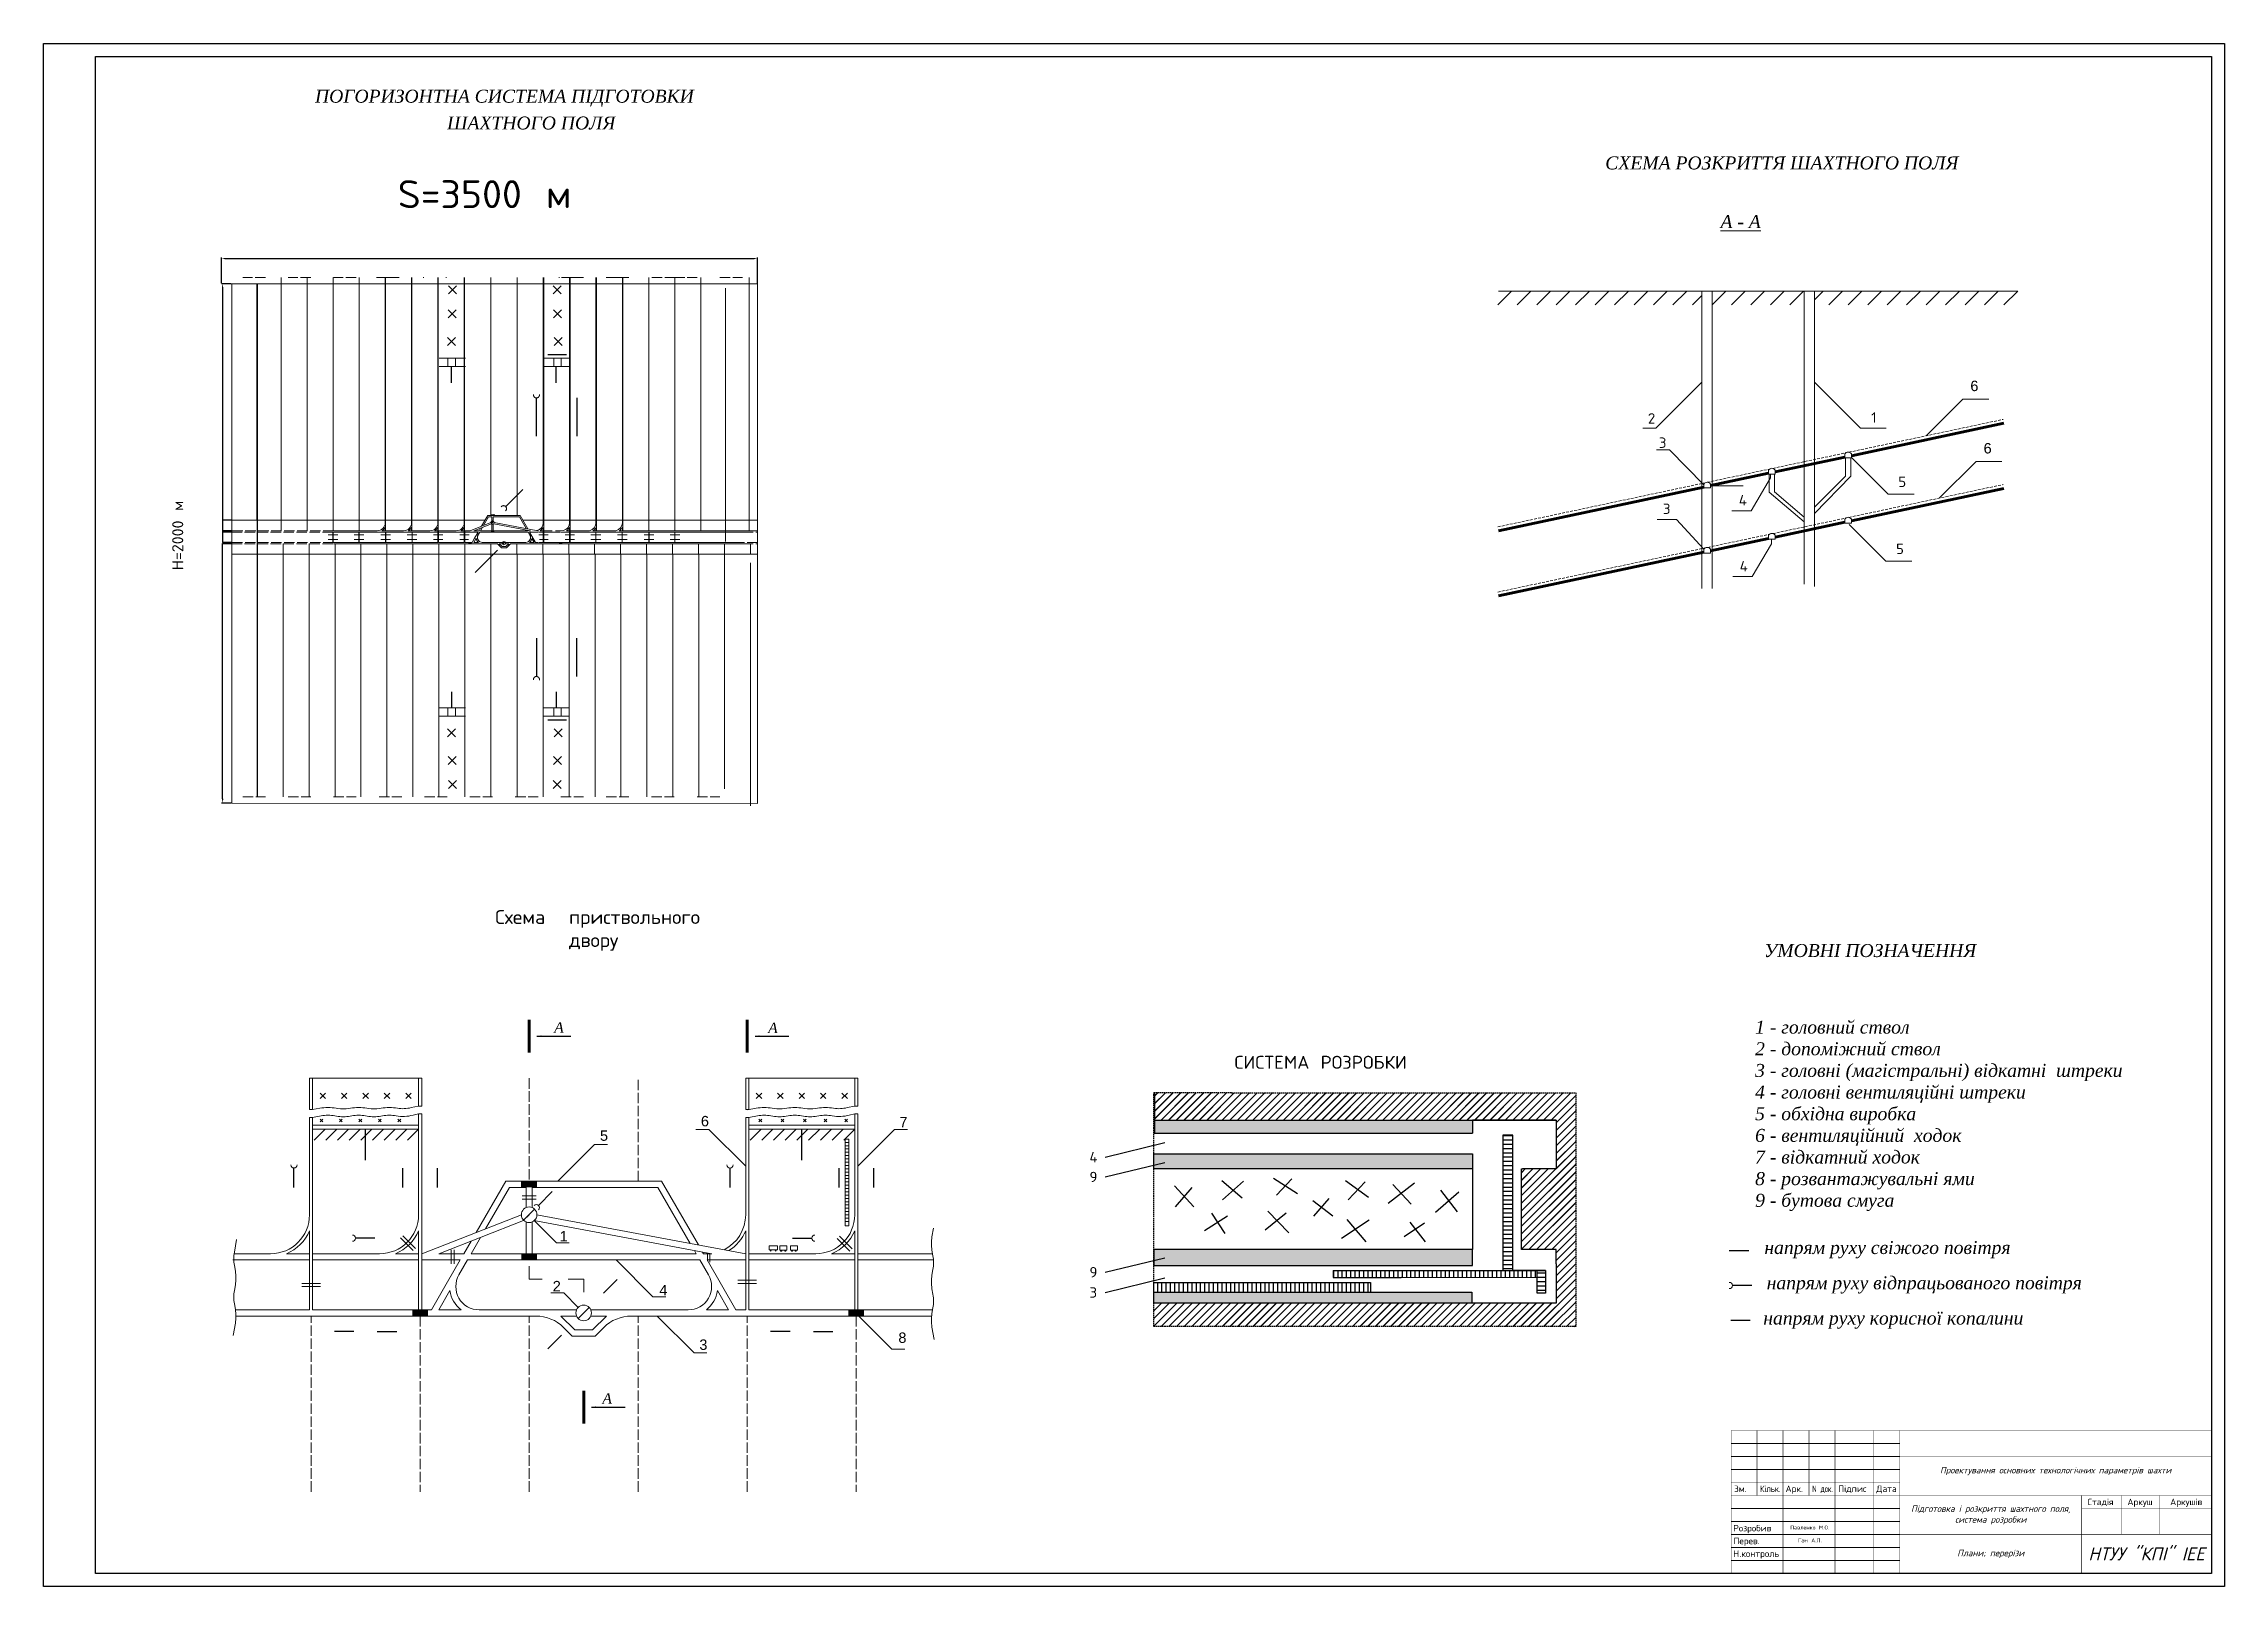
# Model space of a CAD drawing. Header units: millimetres. Extents: x 72 to 2592, y 75 to 1857.
import ezdxf
from ezdxf.enums import TextEntityAlignment as Align

# ---------------------------------------------------------------- set-up
doc = ezdxf.new("R2010")
doc.units = ezdxf.units.MM
for name, pattern in [('ACAD_ISO02W100', [15, 12, -3]), ('HIDDEN2', [4.7625, 3.175, -1.5875]), ('невидимая2', [4.7625, 3.175, -1.5875])]:
    doc.linetypes.add(name, pattern=pattern)
doc.layers.get('0').update_dxf_attribs({"lineweight": 9})
doc.layers.get('Defpoints').update_dxf_attribs({"lineweight": 9})
for name, color, linetype, lineweight in [('osnovni', 90, 'Continuous', 30), ('мал.штрих', 7, 'невидимая2', 25), ('Форматка', 7, 'Continuous', 20)]:
    doc.layers.add(name, color=color, linetype=linetype, lineweight=lineweight)
doc.styles.add('ISO Proportional', font='ARIALUNI.TTF')
doc.styles.get("Standard").update_dxf_attribs({"font": 'txt.shx'})
doc.dimstyles.new('DIN', dxfattribs={"dimtxt": 3, "dimasz": 5, "dimexe": 1.25, "dimexo": 0.625, "dimtad": 1, "dimtih": 1, "dimdec": 4, "dimdsep": 46, "dimlunit": 6, "dimtxsty": 'Standard', "dimcen": 2.5, "dimadec": 0, "dimazin": 0, "dimtfac": 1, "dimtdec": 4, "dimtmove": 0, "dimatfit": 3, "dimfxl": 1, "dimtvp": 1, "dimtolj": 1, "dimtzin": 0, "dimarcsym": 0})
doc.dimstyles.new('ISO-25', dxfattribs={"dimtxt": 2.5, "dimasz": 2.5, "dimexe": 1.25, "dimexo": 0.625, "dimtad": 1, "dimtxsty": 'Standard', "dimcen": 2.5, "dimadec": 0, "dimazin": 0, "dimtfac": 1, "dimtmove": 0, "dimatfit": 3, "dimfxl": 1, "dimarcsym": 0})

msp = doc.modelspace()

# ---------------------------------------------------------------- texts
at = {"color": 0}
for s, height, p in [('S=3500 м', 32.214438, (480.94654, 1666.81465)), ('Зм.', 7.5, (2025.09342, 183.76028)), ('Арк.', 7.5, (2084.60389, 183.76028)), ('Пiдпис', 7.5, (2145.31054, 183.76028)), ('Дата', 7.5, (2189.56958, 183.76028)), ('Розробив', 7.5, (2024.15047, 138.26518)), ('Перев.', 7.5, (2024.36407, 123.52481)), ('Н.контроль', 7.5, (2024.17607, 108.7669))]:
    msp.add_text(s, height=height, dxfattribs=at).set_placement(p)
msp.add_text('Н=2000 м', height=12.82646, rotation=90, dxfattribs=at).set_placement((233.05711, 1248.45431))
for s, width, p, p2 in [('Кiльк.', 0.765562, (2054.99818, 183.76028), (2078.92198, 183.76028)), ('N док.', 0.637968, (2115.40579, 183.76028), (2139.32959, 183.76028))]:
    msp.add_text(s, height=7.5, dxfattribs=dict(at, width=width)).set_placement(p, p2, align=Align.FIT)
for s, p in [('Стадiя', (2448.5624, 168.58738)), ('Аркуш', (2494.1453, 168.58738)), ('Аркушiв', (2547.55151, 168.58738))]:
    msp.add_text(s, height=7.5, dxfattribs=at).set_placement(p, align=Align.CENTER)
at = {"color": 0, "attachment_point": 1, "style": 'ISO Proportional'}
for s, insert, char_height, width in [('\\pi14.182;{\\fTimes New Roman|b0|i1|c204|p18;ПОГОРИЗОНТНА СИСТЕМА ПІДГОТОВКИ  \\fTimes New Roman|b0|i0|c204|p18;                                                                             }', (371.08042, 1803.54507), 15, 458.3031522), ('{\\fTimes New Roman|b0|i1|c204|p18;ШАХТНОГО ПОЛЯ}', (537.82442, 1772.60688), 15, 463.6008), ('{\\fTimes New Roman|b0|i1|c204|p18;СХЕМА РОЗКРИТТЯ ШАХТНОГО ПОЛЯ}', (1876.23762, 1726.46218), 15, 439.9635), ('{\\fTimes New Roman|b0|i1|c0|p18;\\LA - A }', (2009.39199, 1658.65155), 15, 116.8716), ('6', (2298.14763, 1467.42202), 12, 21.2097), ('6', (2313.4583, 1395.391), 12, 21.2097), ('{\\fTimes New Roman|b0|i1|c204|p18;УМОВНІ ПОЗНАЧЕННЯ}', (2059.76596, 816.72905), 15, 290.6889), ('{\\fTimes New Roman|b0|i1|c0|p18;A}', (661.66829, 726.35327), 12, 17.4765), ('{\\fTimes New Roman|b0|i1|c0|p18;A}', (908.9297, 725.91462), 12, 17.4765), ('{\\fTimes New Roman|b0|i1|c0|p18;1 - \\fTimes New Roman|b0|i1|c204|p18;головний ствол\\P2 - допоміжний ствол\\P3 - головні (магістральні) відкатні  штреки\\P4 - головні вентиляційні штреки\\P5 - обхідна виробка\\P6 - вентиляційний  ходок\\P7 - відкатний ходок \\P8 - розвантажувальні ями\\P9 - бутова смуга}', (2049.40838, 728.25535), 15, 409.7448), ('6', (831.21691, 618.1747), 12, 13.4547), ('7', (1060.67752, 617.11264), 12, 8.8874407), ('5', (714.60099, 601.43403), 12, 15.944115), ('1', (668.02763, 485.2155), 12, 9.9684), ('{\\fTimes New Roman|b0|i1|c204|p18;напрям руху свіжого повітря}', (2060.10483, 473.65178), 15, 290.3694), ('{\\fTimes New Roman|b0|i1|c204|p18;напрям руху відпрацьованого повітря}', (2062.78013, 432.94632), 15, 363.7854), ('2', (660.01169, 427.58728), 12, 14.3598), ('4', (783.20192, 422.97243), 12, 13.8513), ('{\\fTimes New Roman|b0|i1|c204|p18;напрям руху корисної копалини}', (2058.84047, 392.18795), 15, 328.0665), ('3', (829.41093, 359.9472), 12, 12.1509), ('8', (1059.43904, 368.03671), 12, 12.7992), ('{\\fTimes New Roman|b0|i1|c0|p18;A}', (717.34808, 297.8317), 12, 21.4083)]:
    msp.add_mtext(s, dxfattribs=dict(at, insert=insert, char_height=char_height, width=width))
at = {"color": 0}
for s, insert, char_height, width, attachment_point in [('2', (1925.47847, 1429.89492), 12, 10.883817, 1), ('1', (2183.63397, 1430.97705), 12, 4.4749056, 1), ('3', (1938.1354, 1401.82261), 12, 7.1003479, 1), ('5', (2214.8943, 1356.67353), 12, 7.6909816, 1), ('3', (1942.86202, 1325.48236), 12, 7.1003479, 1), ('4', (2030.54185, 1335.31583), 12, 7.0657051, 1), ('5', (2212.26734, 1279.15034), 12, 7.6909816, 1), ('4', (2031.59481, 1259.20071), 12, 7.0657051, 1), ('{\\fISOCPEUR|b0|i1|c204|p34;Проектування основних технолог\\fISOCPEUR|b0|i1|c0|p34;i\\fISOCPEUR|b0|i1|c204|p34;чних параметр\\fISOCPEUR|b0|i1|c0|p34;i\\fISOCPEUR|b0|i1|c204|p34;в шахти}', (2396.68301, 207.97261), 7.5, 360, 5), ('{\\fISOCPEUR|b0|i1|c204|p34;Підготовка і розкриття шахтного поля, система розробки}', (2321.68301, 157.28085), 7.5, 210, 5), ('Павленко М.О.', (2112.54082, 142.76118), 4.5, 60, 5), ('Ган А.Л.', (2112.73646, 127.97496), 4.5, 60, 5), ('{\\fISOCPEUR|b0|i1|c204|p34;Плани; перер\\fISOCPEUR|b0|i1|c0|p34;i\\fISOCPEUR|b0|i1|c204|p34;зи}', (2321.68301, 112.28085), 7.5, 210, 5), ('{\\fISOCPEUR|b0|i1|c204|p34;НТУУ "КП\\fISOCPEUR|b0|i1|c0|p34;I\\fISOCPEUR|b0|i1|c204|p34;"\\fISOCPEUR|b0|i1|c0|p34; IEE}', (2501.68301, 112.28085), 15, 150, 5)]:
    msp.add_mtext(s, dxfattribs=dict(at, insert=insert, char_height=char_height, width=width, attachment_point=attachment_point))
at = {"layer": 'osnovni'}
note = msp.add_mtext_dynamic_manual_height_columns('{\\C0;Схема   }', width=72.854826, gutter_width=12.5, heights=[34.528, 0], dxfattribs=dict(at, insert=(593.49172, 855.91485), char_height=16, attachment_point=1))
for column, words in zip(note.columns.linked_columns, ['{\\C0;приствольного двору}']):
    column.text = words
at = {"layer": 'osnovni', "color": 0, "lineweight": -2, "insert": (1447.7746, 687.60769), "char_height": 15, "attachment_point": 1}
msp.add_mtext_dynamic_manual_height_columns('СИСТЕМА РОЗРОБКИ', width=439.7485013, gutter_width=12.5, heights=[0], dxfattribs=at)
at = {"layer": 'osnovni', "color": 0, "char_height": 12, "attachment_point": 1}
for s, insert in [('4', (1280.208, 576.58663)), ('9', (1280.208, 553.68413)), ('9', (1280.208, 443.62074)), ('3', (1280.208, 420.29298))]:
    msp.add_mtext_dynamic_manual_height_columns(s, width=19.4757012, gutter_width=12.5, heights=[0], dxfattribs=dict(at, insert=insert))

# ---------------------------------------------------------------- blocks, each defined once
blk = doc.blocks.new('*D26')
at = {"color": 0, "lineweight": -2, "transparency": 16777216}
for p, q in [((288.4, 1579.5), (277.3, 1579.5)), ((278.5, 1574.5), (278.5, 1280.7)), ((278.5, 984.5), (278.5, 1279.5)), ((288.4, 979.5), (277.3, 979.5))]:
    blk.add_line(p, q, dxfattribs=at)
at = {"color": 0, "transparency": 16777216}
for points in [[(277.7, 1574.5), (279.4, 1574.5), (278.5, 1579.5)], [(277.7, 984.5), (279.4, 984.5), (278.5, 979.5)]]:
    blk.add_solid(points, dxfattribs=at)
at = {"layer": 'Defpoints', "color": 0, "transparency": 16777216}
for p in [(289, 1579.5), (278.5, 979.5), (289, 979.5)]:
    blk.add_point(p, dxfattribs=at)
at = {"color": 0, "transparency": 16777216, "insert": (278.5, 1280.1), "char_height": 0.01, "attachment_point": 5}
blk.add_mtext('\\A1;600', dxfattribs=at)
blk = doc.blocks.new('*D25')
at = {"color": 0, "lineweight": -2, "transparency": 16777216}
for p, q in [((277.3, 1580.1), (277.3, 1609.7)), ((282.3, 1608.5), (891.6, 1608.5)), ((896.6, 1579.8), (896.6, 1609.7))]:
    blk.add_line(p, q, dxfattribs=at)
at = {"color": 0, "transparency": 16777216}
for points in [[(282.3, 1609.3), (282.3, 1607.6), (277.3, 1608.5)], [(891.6, 1609.3), (891.6, 1607.6), (896.6, 1608.5)]]:
    blk.add_solid(points, dxfattribs=at)
at = {"layer": 'Defpoints', "color": 0, "transparency": 16777216}
for p in [(896.6, 1608.5), (277.3, 1579.5), (896.6, 1579.1)]:
    blk.add_point(p, dxfattribs=at)
at = {"color": 0, "transparency": 16777216, "insert": (586.9, 1609.1), "char_height": 0.01, "attachment_point": 5}
blk.add_mtext('\\A1;619,3104', dxfattribs=at)

# ---------------------------------------------------------------- dimensions: what is measured, and where the dimension line sits
at = {"color": 0}
dim = msp.add_linear_dim(base=(896.60225, 1608.45675), p1=(277.29184, 1579.46774), p2=(896.60225, 1579.14855), dimstyle='DIN', override={"dimtxt": 0.01}, dxfattribs=at)
dim.commit()
dim.dimension.update_dxf_attribs({"geometry": '*D25', "text_midpoint": (586.94705, 1609.08758)})
dim = msp.add_linear_dim(base=(278.54184, 979.46774), p1=(289.00135, 1579.46774), p2=(289.00135, 979.46774), angle=90, dimstyle='DIN', override={"dimtxt": 0.01}, dxfattribs=at)
dim.commit()
dim.dimension.update_dxf_attribs({"geometry": '*D26', "text_midpoint": (278.54184, 1280.09774), "dimtype": 160})

# ---------------------------------------------------------------- hatches: boundary and pattern name
h = msp.add_hatch(color=0)
h.paths.add_polyline_path([(591.83531, 1304.84937, 0.6681786379), (588.63448, 1303.52355, 0.1989123674), (589.18366, 1302.19772), (590.50948, 1303.52355)])
h.paths.add_polyline_path([(603.63448, 1281.77355, 0.4142135624), (601.75948, 1279.89855, 0.1989123674), (602.30866, 1278.57272), (603.63448, 1279.89855)])
h.paths.add_polyline_path([(604.96031, 1281.22437, 0.1989123674), (603.63448, 1281.77355), (603.63448, 1279.89855)])
at = {"layer": 'мал.штрих', "linetype": 'ByBlock', "ltscale": 0.5}
h = msp.add_hatch(dxfattribs=at)
h.set_pattern_fill('JIS_LC_20', color=0, scale=0.3125)
h.set_pattern_definition([(45, (2341.336, 248.3095), (-4.419417, 4.419417), []), (45, (2341.461, 248.3095), (-4.419417, 4.419417), [])])
h.paths.add_polyline_path([(1842.14798, 644.89097), (1444.17552, 644.89097), (1355.43617, 644.89097), (1355.43617, 613.36984), (1819.47144, 613.36984), (1819.47144, 556.88486), (1780.66341, 556.88486), (1779.55461, 556.88486), (1779.55461, 463.85077), (1819.47144, 463.85077), (1819.47144, 447.23754), (1819.47144, 401.82804), (1354.73221, 401.82804), (1354.73221, 374.85634), (1842.14798, 374.85634)])
h = msp.add_hatch(dxfattribs=at)
h.set_pattern_fill('GRAVEL', color=0, scale=0.3125)
h.set_pattern_definition([(228.0128, (1546.5501, 462.4776), (-63.5, -71.4375), [1.06788, -105.72026]), (184.96974, (1545.8357, 461.68384), (95.24999996, 7.93750045), [1.83251, -181.4189]), (132.51045, (1544.0101, 461.5251), (79.375, -87.3125), [1.29213, -127.92101]), (267.27369, (1540.91446, 459.5407), (7.9375, 158.75), [1.66876, -165.20762]), (292.83365, (1540.8351, 457.87384), (-39.6875, 95.25), [1.63636, -161.9994]), (357.27369, (1541.4701, 456.3657), (-158.75, 7.9375), [1.66876, -165.20762]), (37.69424, (1543.13696, 456.28634), (-103.1875, -79.375), [2.20686, -218.47849]), (72.25533, (1544.8832, 457.6357), (55.5625, 174.625), [2.0835, -206.26643]), (121.42957, (1545.5182, 459.6201), (-63.5, 103.1875), [1.67442, -165.76733]), (175.23636, (1544.6451, 461.04884), (87.3125, -7.9375), [1.9116, -93.66855]), (222.39744, (1542.74008, 461.20759), (-95.25, -87.3125), [2.47212, -244.73991]), (138.81407, (1548.7726, 459.4613), (-55.5625, 47.625), [0.84376, -83.53302]), (171.46923, (1548.1376, 460.01696), (103.1875, -15.875), [1.60526, -158.92075]), (225, (1546.55, 460.255), (-1e-15, -7.9375), [1.12253, -10.1028]), (203.1986, (1545.9945, 461.2076), (39.6875, 15.875), [0.6045, -59.8457]), (291.8014, (1545.4388, 460.9695), (-7.9375, 23.8125), [0.8549, -41.88985]), (30.96376, (1545.7563, 460.1757), (23.8125, 15.875), [1.3885, -44.89468]), (161.565, (1546.947, 460.89), (15.875, -7.9375), [1.00402, -24.09656]), (16.38954, (1540.8351, 460.96946), (79.375, 23.8125), [1.40653, -139.24633]), (70.34618, (1542.18446, 461.36634), (-31.75, -87.3125), [1.18, -116.81942]), (293.1986, (1546.947, 462.4776), (-15.875, 39.6875), [1.209, -59.2412]), (343.61046, (1547.4232, 461.36634), (-79.375, 23.8125), [1.40653, -139.24633]), (339.44395, (1540.8351, 456.0482), (-39.6875, 15.875), [1.35636, -66.46167]), (294.77514, (1542.1051, 455.57196), (-39.6875, 87.3125), [1.13648, -112.51123]), (66.8014, (1547.0263, 454.5401), (15.875, 39.6875), [1.209, -59.2412]), (17.35402, (1547.5026, 455.65134), (-103.1875, -31.75), [1.33057, -131.72617]), (69.44395, (1543.137, 454.5401), (-15.875, -39.6875), [0.67818, -67.13985]), (101.3099, (1546.5501, 454.5401), (-7.9375, 31.75), [0.40473, -40.06873]), (165.9638, (1546.4707, 454.937), (23.8125, -7.9375), [1.63636, -31.0908]), (186.009, (1544.8832, 455.33384), (79.375, 7.9375), [1.51646, -150.12927]), (303.6901, (1545.7563, 459.4613), (-7.9375, 15.875), [1.14476, -27.4743]), (353.15723, (1546.39133, 458.50884), (134.9375, -15.875), [1.99861, -197.86253]), (60.9454, (1548.3757, 458.2707), (-31.75, -55.5625), [0.81721, -80.90435]), (90, (1548.7726, 458.985), (-7.9375, 7.9375), [0.47625, -7.46125]), (120.25644, (1544.72446, 455.57196), (31.75, -55.5625), [1.10271, -109.16856]), (48.0128, (1544.16883, 456.52446), (63.5, 71.4375), [2.13576, -104.65238]), (0, (1545.5976, 458.112), (7.9375, 7.9375), [2.06375, -5.87375]), (325.30485, (1547.66133, 458.11196), (79.375, -55.5625), [1.25503, -124.24786]), (254.0546, (1548.6932, 457.3976), (-7.9375, -31.75), [1.15572, -56.63016]), (207.64598, (1548.3757, 456.28634), (-150.8125, -79.375), [1.8817, -186.28895]), (175.42608, (1546.70883, 455.4132), (-103.1875, 7.9375), [1.99072, -197.08077])])
h.paths.add_polyline_path([(1722.67649, 613.36984), (1355.43617, 613.36984), (1355.43617, 598.32989), (1722.67649, 598.32989)])
h.paths.add_polyline_path([(1722.67649, 574.34573), (1354.73221, 574.34573), (1354.73221, 556.88486), (1722.67649, 556.88486)])
h.paths.add_polyline_path([(1722.67649, 463.85077), (1354.73221, 463.85077), (1354.73221, 445.28811), (1722.70615, 445.28811)])
h.paths.add_polyline_path([(1721.98269, 414.75858), (1354.73221, 414.75858), (1354.73221, 401.82804), (1721.98269, 401.82804)])
h = msp.add_hatch(dxfattribs=at)
h.set_pattern_fill('LINE', color=0, scale=1.5625)
h.set_pattern_definition([(0, (2341.336, 248.3095), (0, 4.960938), [])])
h.paths.add_polyline_path([(1769.38955, 595.90939), (1758.06297, 595.90939), (1758.06297, 439.58843), (1769.38955, 439.58843)])
h.paths.add_polyline_path([(1807.09419, 439.58843), (1797.39582, 439.58843), (1797.39582, 431.26592), (1797.39582, 413.38146), (1807.09419, 413.38146)])
h = msp.add_hatch(dxfattribs=at)
h.set_pattern_fill('LINE', color=0, scale=1.5625, angle=90)
h.set_pattern_definition([(90, (2341.336, 248.3095), (-4.960938, 3e-16), [])])
h.paths.add_polyline_path([(1604.79627, 425.67913), (1354.73221, 425.67913), (1354.73221, 414.75858), (1604.79627, 414.75858)])
h.paths.add_polyline_path([(1797.39582, 439.58843), (1769.38955, 439.58843), (1640.59627, 439.58843), (1561.70871, 439.58843), (1561.70871, 431.74269), (1640.48244, 431.74269), (1796.6498, 431.26592), (1797.39582, 431.26592)])

# ---------------------------------------------------------------- linework, layer by layer
at = {"color": 0, "linetype": 'ACAD_ISO02W100'}
for p, q in [((328.00948, 1586.64855), (301.75948, 1586.64855)), ((380.50948, 1586.64855), (354.25948, 1586.64855)), ((433.00948, 1586.64855), (406.75948, 1586.64855)), ((774.63448, 1586.64855), (800.50948, 1586.64855)), ((800.50948, 1586.64855), (826.75948, 1586.64855)), ((853.00948, 1586.64855), (879.25948, 1586.64855)), ((590.50948, 1311.6245), (616.75948, 1311.6245)), ((406.75948, 1294.14855), (289.00135, 1294.14855)), ((411.70948, 1289.46105), (400.45948, 1289.46105)), ((406.00948, 1292.64855), (406.00948, 1280.64855)), ((406.15948, 1280.64855), (406.15948, 1292.64855)), ((441.70948, 1289.46105), (430.45948, 1289.46105)), ((457.14608, 1294.14855), (433.00948, 1294.14855)), ((436.00948, 1292.64855), (436.00948, 1280.64855)), ((436.15948, 1280.64855), (436.15948, 1292.64855)), ((765.55948, 1289.46105), (776.80948, 1289.46105)), ((771.10948, 1280.64855), (771.10948, 1292.64855)), ((771.25948, 1292.64855), (771.25948, 1280.64855)), ((774.25948, 1294.14855), (800.50948, 1294.14855)), ((795.55948, 1289.46105), (806.80948, 1289.46105)), ((801.10948, 1280.64855), (801.10948, 1292.64855)), ((801.25948, 1292.64855), (801.25948, 1280.64855)), ((826.75948, 1294.14855), (853.00948, 1294.14855)), ((879.25948, 1294.14855), (896.60225, 1294.14855)), ((896.60225, 1294.14855), (879.33448, 1294.14855)), ((289.00135, 1278.90087), (406.68828, 1279.14855)), ((411.70948, 1283.83605), (400.45948, 1283.83605)), ((441.70948, 1283.83605), (430.45948, 1283.83605)), ((433.00948, 1279.14855), (459.25948, 1279.14855)), ((485.50948, 1279.14855), (511.75948, 1279.14855)), ((538.00948, 1279.14855), (564.25948, 1279.14855)), ((564.18448, 1280.64855), (564.33448, 1280.64855)), ((590.50948, 1279.14855), (596.0447, 1279.14855)), ((598.16602, 1279.14855), (601.91602, 1279.14855)), ((605.35295, 1279.14855), (609.10295, 1279.14855)), ((611.22427, 1279.14855), (616.75948, 1279.14855)), ((643.00948, 1279.14855), (669.25948, 1279.14855)), ((695.50948, 1279.14855), (721.75948, 1279.14855)), ((748.00948, 1279.14855), (774.25948, 1279.14855)), ((765.55948, 1283.83605), (776.80948, 1283.83605)), ((795.55948, 1283.83605), (806.80948, 1283.83605)), ((800.50948, 1279.14855), (826.75948, 1279.14855)), ((853.00948, 1279.14855), (879.25948, 1279.14855)), ((879.72977, 1279.14855), (896.60225, 1279.14855)), ((896.60225, 1280.64855), (879.82289, 1280.64855)), ((301.75948, 986.64855), (328.00948, 986.64855)), ((354.25948, 986.64855), (380.50948, 986.64855)), ((406.75948, 986.64855), (433.00948, 986.64855)), ((459.25948, 986.64855), (485.50948, 986.64855)), ((511.75948, 986.64855), (538.00948, 986.64855)), ((564.25948, 986.64855), (590.50948, 986.64855)), ((616.75948, 986.64855), (643.00948, 986.64855)), ((669.25948, 986.64855), (695.50948, 986.64855)), ((721.75948, 986.64855), (748.00948, 986.64855)), ((774.25948, 986.64855), (800.50948, 986.64855)), ((826.75948, 986.64855), (853.00948, 986.64855)), ((632.75526, 661.63071), (632.75526, 542.87644)), ((758.75526, 542.87644), (758.75526, 661.63071)), ((632.75526, 542.87644), (758.75526, 542.87644)), ((380.75526, 184.14302), (380.75526, 386.99187)), ((380.75526, 386.99187), (506.75526, 386.99187)), ((506.39526, 394.19187), (507.11526, 394.19187)), ((506.75526, 386.99187), (506.75526, 184.14302)), ((632.75526, 184.14302), (632.75526, 386.99187)), ((669.50663, 386.99187), (687.50663, 386.99187)), ((704.0039, 386.99187), (722.0039, 386.99187)), ((758.75526, 184.14302), (758.75526, 386.99187)), ((884.75526, 184.14302), (884.75526, 386.99187)), ((884.75526, 386.99187), (1010.75526, 386.99187)), ((1010.75526, 386.99187), (1010.75526, 184.14302))]:
    msp.add_line(p, q, dxfattribs=at)
at = {"color": 0}
for p, q in [((346.15948, 1294.14855), (346.15948, 1586.64855)), ((376.15948, 1294.14855), (376.15948, 1586.64855)), ((406.15948, 1294.14855), (406.15948, 1586.64855)), ((436.15948, 1294.14855), (436.15948, 1586.64855)), ((481.98448, 1586.64855), (456.48448, 1586.64855)), ((466.38448, 1303.38695), (466.38448, 1586.64855)), ((466.83448, 1294.14855), (466.83448, 1586.64855)), ((466.83448, 1306.14855), (466.83448, 1586.64855)), ((482.73448, 1586.64855), (481.98448, 1586.64855)), ((496.83448, 1303.38695), (496.83448, 1586.64855)), ((497.28448, 1294.14855), (497.28448, 1586.64855)), ((511.09048, 1586.64855), (510.34048, 1586.64855)), ((527.28448, 1303.38695), (527.28448, 1586.64855)), ((527.73448, 1294.14855), (527.73448, 1586.64855)), ((537.34048, 1586.64855), (536.59048, 1586.64855)), ((539.5859, 1567.71029), (548.8671, 1576.9915)), ((539.5859, 1576.99141), (548.8671, 1567.7102)), ((557.73448, 1303.38695), (557.73448, 1586.64855)), ((558.18448, 1294.14855), (558.18448, 1586.64855)), ((588.40948, 1311.6245), (588.40948, 1586.64855)), ((618.85948, 1311.6245), (618.85948, 1586.64855)), ((649.08448, 1303.38695), (649.08448, 1586.64855)), ((649.53448, 1294.14855), (649.53448, 1586.64855)), ((669.75992, 1567.7102), (660.47871, 1576.99141)), ((669.75992, 1576.99132), (660.47871, 1567.71011)), ((667.15348, 1586.64855), (667.90348, 1586.64855)), ((670.00948, 1586.64855), (695.50948, 1586.64855)), ((679.53448, 1303.38695), (679.53448, 1586.64855)), ((679.98448, 1294.14855), (679.98448, 1586.64855)), ((693.40348, 1586.64855), (694.15348, 1586.64855)), ((709.98448, 1303.38695), (709.98448, 1586.64855)), ((710.43448, 1294.14855), (710.43448, 1586.64855)), ((721.75948, 1586.64855), (722.50948, 1586.64855)), ((722.50948, 1586.64855), (748.00948, 1586.64855)), ((740.43448, 1303.38695), (740.43448, 1586.64855)), ((740.43448, 1306.14855), (740.43448, 1586.64855)), ((740.88448, 1294.14855), (740.88448, 1586.64855)), ((771.10948, 1294.14855), (771.10948, 1586.64855)), ((801.10948, 1294.14855), (801.10948, 1586.64855)), ((831.10948, 1294.14855), (831.10948, 1586.64855)), ((859.49924, 1281.64479), (859.49924, 1574.14479)), ((887.17708, 1294.14855), (887.17708, 1586.64855)), ((1767.9196, 1570.82452), (1752.0097, 1554.91462)), ((1752.91959, 1570.82451), (2352.91959, 1570.82451)), ((1790.4196, 1570.82452), (1774.5097, 1554.91462)), ((1812.9196, 1570.82452), (1797.00969, 1554.91462)), ((1835.41959, 1570.82452), (1819.50969, 1554.91462)), ((1835.4196, 1570.82452), (1819.50969, 1554.91462)), ((1857.91959, 1570.82452), (1842.00969, 1554.91462)), ((1880.41959, 1570.82453), (1864.50969, 1554.91462)), ((1902.91959, 1570.82453), (1887.00968, 1554.91462)), ((1925.41958, 1570.82453), (1909.50968, 1554.91462)), ((1947.91958, 1570.82452), (1932.00968, 1554.91462)), ((1970.41959, 1570.82452), (1954.50968, 1554.91462)), ((1987.85709, 1565.76202), (1977.00968, 1554.91462)), ((1987.85709, 1570.82451), (1987.85709, 1227.42186)), ((1987.85709, 1570.82451), (1987.85709, 1465.82451)), ((2015.41959, 1570.82452), (1999.85709, 1555.26202)), ((1999.85709, 1570.82451), (1999.85709, 1227.42186)), ((2037.91959, 1570.82452), (2022.00968, 1554.91462)), ((2060.41959, 1570.82452), (2044.50968, 1554.91462)), ((2082.91959, 1570.82452), (2067.00968, 1554.91462)), ((2105.41959, 1570.82452), (2089.50968, 1554.91462)), ((2105.98209, 1570.82451), (2105.98209, 1232.58052)), ((2111.98209, 1570.82451), (2119.48209, 1570.82451)), ((2127.91959, 1570.82452), (2117.98209, 1560.88702)), ((2117.98209, 1570.82451), (2117.98209, 1229.71461)), ((2150.41959, 1570.82452), (2134.50968, 1554.91462)), ((2172.91959, 1570.82452), (2157.00968, 1554.91462)), ((2195.41959, 1570.82452), (2179.50968, 1554.91462)), ((2217.91959, 1570.82452), (2202.00968, 1554.91461)), ((2240.41959, 1570.82452), (2224.50968, 1554.91461)), ((2262.91959, 1570.82452), (2247.00968, 1554.91461)), ((2285.41959, 1570.82452), (2269.50968, 1554.91461)), ((2307.91959, 1570.82452), (2292.00968, 1554.91461)), ((2330.41959, 1570.82451), (2314.50968, 1554.91461)), ((2352.91959, 1570.82451), (2337.00968, 1554.91461)), ((539.14462, 1540.05026), (548.42583, 1549.33146)), ((539.14462, 1549.33137), (548.42583, 1540.05017)), ((670.2012, 1540.05017), (660.91999, 1549.33137)), ((670.2012, 1549.33128), (660.91999, 1540.05008)), ((538.34212, 1507.98065), (547.62333, 1517.26186)), ((538.34212, 1517.26177), (547.62333, 1507.98056)), ((671.0037, 1507.98056), (661.72249, 1517.26177)), ((671.0037, 1517.26168), (661.72249, 1507.98047)), ((538.87842, 1493.27394), (528.78453, 1493.27394)), ((547.50382, 1493.27394), (559.00953, 1493.27394)), ((661.30285, 1493.27394), (649.53448, 1493.27394)), ((665.61555, 1493.27394), (679.53448, 1493.27394)), ((538.87842, 1483.8985), (528.78453, 1483.8985)), ((547.50382, 1483.8985), (559.00953, 1483.8985)), ((661.30285, 1483.8985), (649.08448, 1483.8985)), ((665.61555, 1483.8985), (679.53448, 1483.8985)), ((1987.85709, 1465.82451), (1934.82408, 1412.79151)), ((2117.98209, 1465.82451), (2171.01509, 1412.79151)), ((2246.93095, 1403.79062), (2289.35736, 1446.21703)), ((2289.35736, 1446.21703), (2319.35736, 1446.21703)), ((1934.82408, 1412.79151), (1919.82408, 1412.79151)), ((2171.01509, 1412.79151), (2201.01509, 1412.79151)), ((1950.6495, 1387.53119), (1935.6495, 1387.53119)), ((1990.24466, 1347.2515), (1950.6495, 1387.53119)), ((2065.0699, 1362.60844), (2065.0699, 1364.10844)), ((2065.0699, 1359.60844), (2065.0699, 1362.60844)), ((2072.5699, 1359.60844), (2072.5699, 1364.10844)), ((2153.10319, 1381.32049), (2153.10319, 1382.82049)), ((2153.10319, 1378.32049), (2153.10319, 1381.32049)), ((2160.60319, 1378.32049), (2153.10319, 1378.32049)), ((2153.85319, 1378.32049), (2153.85319, 1357.32049)), ((2156.85319, 1378.32049), (2160.60319, 1378.32049)), ((2159.85319, 1378.32049), (2159.85319, 1357.32049)), ((2160.60319, 1378.32049), (2160.60319, 1382.82049)), ((2160.71424, 1378.76698), (2203.14065, 1336.34058)), ((2262.24161, 1331.75961), (2304.66802, 1374.18602)), ((2304.66802, 1374.18602), (2334.66802, 1374.18602)), ((1990.24466, 1346.5015), (1990.24466, 1348.0015)), ((1990.24466, 1343.5015), (1990.24466, 1346.5015)), ((1997.74466, 1343.5015), (1990.24466, 1343.5015)), ((1993.99466, 1343.5015), (1997.74466, 1343.5015)), ((1997.74466, 1343.5015), (1997.74466, 1348.0015)), ((1999.85709, 1345.82451), (2035.78584, 1345.82451)), ((2067.37987, 1355.11828), (2044.98059, 1317.23778)), ((2072.5699, 1359.60844), (2065.0699, 1359.60844)), ((2065.8199, 1359.60844), (2065.8199, 1338.60844)), ((2065.8199, 1338.60844), (2105.98209, 1304.3886)), ((2067.37987, 1355.11828), (2067.37987, 1359.60844)), ((2068.8199, 1359.60844), (2072.5699, 1359.60844)), ((2071.8199, 1359.60844), (2071.8199, 1338.60844)), ((2071.8199, 1338.96028), (2105.98209, 1309.85269)), ((2159.85319, 1357.32049), (2117.98209, 1313.94168)), ((2153.85319, 1357.32049), (2117.98209, 1321.44939)), ((2203.14065, 1336.34058), (2233.14065, 1336.34058)), ((584.88448, 1311.6245), (577.75342, 1299.27313)), ((622.38448, 1311.6245), (584.88448, 1311.6245)), ((588.63448, 1311.62448), (588.63448, 1313.12448)), ((592.38448, 1313.12448), (592.38448, 1311.6245)), ((631.24771, 1296.27294), (622.38448, 1311.6245)), ((2044.98059, 1317.23778), (2022.48059, 1317.23778)), ((581.72294, 1306.14855), (289.00135, 1306.14855)), ((457.14608, 1294.14855), (406.75948, 1294.14855)), ((472.60269, 1289.46105), (461.35269, 1289.46105)), ((487.59608, 1294.14855), (462.62013, 1294.14855)), ((466.38448, 1294.14855), (466.38448, 1297.9129)), ((466.90269, 1292.64855), (466.90269, 1280.64855)), ((467.05269, 1280.64855), (467.05269, 1292.64855)), ((485.13448, 1294.14855), (479.58375, 1294.14855)), ((487.59608, 1294.14855), (485.88448, 1294.14855)), ((503.0898, 1289.46105), (491.8398, 1289.46105)), ((518.04608, 1294.14855), (493.07013, 1294.14855)), ((502.00948, 1294.14855), (493.07013, 1294.14855)), ((496.83448, 1294.14855), (496.83448, 1297.9129)), ((497.3898, 1292.64855), (497.3898, 1280.64855)), ((497.5398, 1280.64855), (497.5398, 1292.64855)), ((511.38448, 1294.14855), (505.83375, 1294.14855)), ((518.04608, 1294.14855), (512.13448, 1294.14855)), ((518.04608, 1294.14855), (512.13448, 1294.14855)), ((527.28448, 1289.46105), (522.28448, 1289.46105)), ((522.28448, 1289.46105), (528.03448, 1289.46105)), ((548.49608, 1294.14855), (523.52013, 1294.14855)), ((528.25948, 1294.14855), (523.52013, 1294.14855)), ((528.25948, 1294.14855), (523.52013, 1294.14855)), ((527.28448, 1294.14855), (527.28448, 1297.9129)), ((527.28448, 1294.14855), (527.28448, 1280.64855)), ((528.03448, 1294.14855), (528.03448, 1280.64855)), ((528.03448, 1289.46105), (533.03448, 1289.46105)), ((537.63448, 1294.14855), (532.08375, 1294.14855)), ((537.63448, 1294.14855), (532.08375, 1294.14855)), ((548.49608, 1294.14855), (538.38448, 1294.14855)), ((548.49608, 1294.14855), (538.38448, 1294.14855)), ((552.73448, 1289.46105), (558.48448, 1289.46105)), ((557.73448, 1289.46105), (552.73448, 1289.46105)), ((554.50948, 1294.14855), (553.97013, 1294.14855)), ((554.50948, 1294.14855), (553.97013, 1294.14855)), ((558.33375, 1294.14855), (553.97013, 1294.14855)), ((557.73448, 1294.14855), (557.73448, 1297.9129)), ((557.73448, 1294.14855), (557.73448, 1280.64855)), ((564.63448, 1294.14855), (558.33375, 1294.14855)), ((563.88448, 1294.14855), (558.33375, 1294.14855)), ((558.48448, 1294.14855), (558.48448, 1280.64855)), ((558.48448, 1289.46105), (563.48448, 1289.46105)), ((564.63448, 1294.14855), (588.63448, 1303.52355)), ((569.75065, 1285.41193), (567.00051, 1280.64855)), ((571.53139, 1285.37603), (568.73256, 1280.64855)), ((568.75705, 1294.14855), (589.18026, 1302.12636)), ((574.79474, 1294.14855), (568.75705, 1294.14855)), ((573.92871, 1292.64855), (569.75065, 1285.41193)), ((575.66076, 1292.64855), (573.60395, 1289.08605)), ((576.55292, 1297.19381), (574.79474, 1294.14855)), ((578.78934, 1298.06741), (576.52679, 1294.14855)), ((589.75948, 1294.14855), (576.52679, 1294.14855)), ((585.75051, 1310.1245), (579.98984, 1300.14673)), ((622.38448, 1294.14856), (584.88448, 1294.14856)), ((589.75948, 1310.1245), (585.75051, 1310.1245)), ((590.50948, 1303.52355), (589.18366, 1302.19772)), ((589.75948, 1310.12448), (589.75948, 1305.24201)), ((589.75948, 1301.80508), (589.75948, 1294.14855)), ((590.50948, 1303.52355), (591.83531, 1304.84937)), ((591.25948, 1310.1245), (621.51846, 1310.1245)), ((616.00948, 1310.1245), (591.25948, 1310.1245)), ((591.25948, 1310.12448), (591.25948, 1305.24201)), ((591.25948, 1301.80508), (591.25948, 1294.14855)), ((591.25948, 1294.14855), (630.74218, 1294.14855)), ((616.00948, 1294.14855), (591.25948, 1294.14855)), ((634.45575, 1294.14855), (591.74855, 1302.11631)), ((642.63448, 1294.14855), (592.38448, 1303.52355)), ((621.51846, 1310.1245), (617.50948, 1310.1245)), ((630.74218, 1294.14855), (617.50948, 1294.14855)), ((629.30657, 1296.6351), (621.51846, 1310.1245)), ((896.60225, 1306.14855), (625.54602, 1306.14855)), ((630.74218, 1294.14855), (630.29388, 1294.92501)), ((633.66501, 1289.08605), (631.6082, 1292.64855)), ((632.47423, 1294.14855), (632.23502, 1294.56286)), ((640.26846, 1280.64855), (633.34025, 1292.64855)), ((638.53641, 1280.64855), (635.85162, 1285.29873)), ((642.63448, 1294.14855), (643.38448, 1294.14855)), ((648.78448, 1289.46105), (643.78448, 1289.46105)), ((659.50948, 1294.14855), (645.32013, 1294.14855)), ((648.78448, 1294.14855), (648.78448, 1280.64855)), ((654.53448, 1289.46105), (648.78448, 1289.46105)), ((649.08448, 1294.14855), (649.08448, 1297.9129)), ((649.53448, 1294.14855), (649.53448, 1280.64855)), ((649.53448, 1289.46105), (654.53448, 1289.46105)), ((668.88448, 1294.14855), (663.33375, 1294.14855)), ((668.88448, 1294.14855), (672.11511, 1294.3294)), ((679.23448, 1289.46105), (674.23448, 1289.46105)), ((702.56511, 1294.14855), (675.77013, 1294.14855)), ((685.75948, 1294.14855), (675.77013, 1294.14855)), ((679.23448, 1294.14855), (679.23448, 1280.64855)), ((684.98448, 1289.46105), (679.23448, 1289.46105)), ((679.53448, 1294.14855), (679.53448, 1297.9129)), ((679.98448, 1294.14855), (679.98448, 1280.64855)), ((679.98448, 1289.46105), (684.98448, 1289.46105)), ((695.13448, 1294.14855), (689.58375, 1294.14855)), ((702.56511, 1294.14855), (695.88448, 1294.14855)), ((704.17916, 1289.46105), (715.42916, 1289.46105)), ((733.01511, 1294.14855), (706.22013, 1294.14855)), ((712.00948, 1294.14855), (706.22013, 1294.14855)), ((709.72916, 1280.64855), (709.72916, 1292.64855)), ((709.87916, 1292.64855), (709.87916, 1280.64855)), ((709.98448, 1294.14855), (709.98448, 1297.9129)), ((721.38448, 1294.14855), (715.83375, 1294.14855)), ((734.66627, 1289.46105), (745.91627, 1289.46105)), ((879.33448, 1294.14855), (736.67013, 1294.14855)), ((740.21627, 1280.64855), (740.21627, 1292.64855)), ((740.36627, 1292.64855), (740.36627, 1280.64855)), ((740.43448, 1294.14855), (740.43448, 1297.9129)), ((1958.86356, 1306.97289), (1936.36356, 1306.97289)), ((1990.24466, 1272.81506), (1958.46776, 1306.97289)), ((2065.0699, 1287.32304), (2065.0699, 1288.82304)), ((2065.0699, 1284.32304), (2065.0699, 1287.32304)), ((2072.5699, 1284.32304), (2072.5699, 1288.82304)), ((2153.10319, 1306.03509), (2153.10319, 1307.53509)), ((2153.10319, 1303.03509), (2153.10319, 1306.03509)), ((2160.60319, 1303.03509), (2153.10319, 1303.03509)), ((2156.85319, 1303.03509), (2160.60319, 1303.03509)), ((2158.08728, 1301.24379), (2200.51368, 1258.81738)), ((2160.60319, 1303.03509), (2160.60319, 1307.53509)), ((896.60225, 1267.14855), (289.00135, 1267.14855)), ((318.40948, 1267.14855), (318.40948, 1279.14855)), ((348.40948, 1267.14855), (348.40948, 1279.14855)), ((348.40948, 986.64855), (348.40948, 1267.14855)), ((378.40948, 1267.14855), (378.40948, 1279.14855)), ((378.40948, 986.64855), (378.40948, 1267.14855)), ((406.68828, 1279.14855), (596.0447, 1279.14855)), ((408.40948, 1267.14855), (408.40948, 1279.14855)), ((408.40948, 986.64855), (408.40948, 1267.14855)), ((438.40948, 1267.14855), (438.40948, 1279.14855)), ((438.40948, 986.64855), (438.40948, 1267.14855)), ((472.60269, 1283.83605), (461.35269, 1283.83605)), ((468.40948, 1267.14855), (468.40948, 1279.14855)), ((468.40948, 986.64855), (468.40948, 1267.14855)), ((503.0898, 1283.83605), (491.8398, 1283.83605)), ((498.40948, 1267.14855), (498.40948, 1279.14855)), ((498.40948, 986.64855), (498.40948, 1267.14855)), ((522.28448, 1283.83605), (528.03448, 1283.83605)), ((528.03448, 1283.83605), (533.03448, 1283.83605)), ((528.40948, 1267.14855), (528.40948, 1279.14855)), ((528.40948, 986.64855), (528.40948, 1267.14855)), ((555.59282, 1280.64855), (547.81925, 1280.64855)), ((552.73448, 1283.83605), (558.48448, 1283.83605)), ((558.40948, 1267.14855), (558.40948, 1279.14855)), ((558.40948, 986.64855), (558.40948, 1267.14855)), ((558.48448, 1283.83605), (562.69081, 1283.83605)), ((588.40948, 1267.14855), (588.40948, 1279.14855)), ((588.40948, 986.64855), (588.40948, 1267.14855)), ((596.0447, 1279.14855), (600.85926, 1274.33398)), ((598.16602, 1279.14855), (601.91602, 1279.14855)), ((598.16602, 1279.14855), (601.48058, 1275.83398)), ((606.4097, 1274.33398), (600.85926, 1274.33398)), ((605.78838, 1275.83398), (601.48058, 1275.83398)), ((604.96031, 1281.22437), (602.30866, 1278.57272)), ((603.63448, 1279.89855), (604.96031, 1281.22437)), ((605.35295, 1279.14855), (609.10295, 1279.14855)), ((609.10295, 1279.14855), (605.78838, 1275.83398)), ((611.22427, 1279.14855), (606.4097, 1274.33398)), ((611.22427, 1279.14855), (879.25948, 1279.14855)), ((618.40948, 1267.14855), (618.40948, 1279.14855)), ((618.85948, 986.64855), (618.85948, 1267.14855)), ((642.63448, 1280.64855), (640.26846, 1280.64855)), ((879.82289, 1280.64855), (643.38448, 1280.64855)), ((648.78448, 1283.83605), (644.57815, 1283.83605)), ((648.40948, 1267.14855), (648.40948, 1279.14855)), ((654.53448, 1283.83605), (648.78448, 1283.83605)), ((648.85948, 986.64855), (648.85948, 1267.14855)), ((679.23448, 1283.83605), (674.23448, 1283.83605)), ((678.40948, 1267.14855), (678.40948, 1279.14855)), ((678.85948, 986.64855), (678.85948, 1267.14855)), ((684.98448, 1283.83605), (679.23448, 1283.83605)), ((704.17916, 1283.83605), (715.42916, 1283.83605)), ((708.40948, 1267.14855), (708.40948, 1279.14855)), ((708.85948, 986.64855), (708.85948, 1267.14855)), ((734.66627, 1283.83605), (745.91627, 1283.83605)), ((738.40948, 1267.14855), (738.40948, 1279.14855)), ((738.85948, 986.64855), (738.85948, 1267.14855)), ((768.40948, 1267.14855), (768.40948, 1279.14855)), ((768.85948, 986.64855), (768.85948, 1267.14855)), ((798.40948, 1267.14855), (798.40948, 1279.14855)), ((798.85948, 986.64855), (798.85948, 1267.14855)), ((828.40948, 1267.14855), (828.40948, 1279.14855)), ((828.85948, 986.64855), (828.85948, 1267.14855)), ((858.40948, 1267.14855), (858.40948, 1279.14855)), ((858.40948, 995.87546), (858.40948, 1276.37546)), ((888.40948, 1267.14855), (888.40948, 1279.14855)), ((1990.24466, 1271.31506), (1990.24466, 1272.81506)), ((1990.24466, 1268.31506), (1990.24466, 1271.31506)), ((1997.74466, 1268.31506), (1990.24466, 1268.31506)), ((1993.99466, 1268.31506), (1997.74466, 1268.31506)), ((1997.74466, 1268.31506), (1997.74466, 1272.81506)), ((2068.43283, 1279.00316), (2046.03354, 1241.12266)), ((2072.5699, 1284.32304), (2065.0699, 1284.32304)), ((2068.43283, 1279.00316), (2068.43283, 1283.50316)), ((2068.8199, 1284.32304), (2072.5699, 1284.32304)), ((888.57274, 976.55233), (888.57274, 1257.05233)), ((2046.03354, 1241.12266), (2023.53354, 1241.12266)), ((2200.51368, 1258.81738), (2230.51368, 1258.81738)), ((538.87842, 1089.39859), (528.78453, 1089.39859)), ((547.50382, 1089.39859), (559.00953, 1089.39859)), ((661.30285, 1089.39859), (649.08448, 1089.39859)), ((665.61555, 1089.39859), (679.53448, 1089.39859)), ((538.87842, 1080.02316), (528.78453, 1080.02316)), ((538.34212, 1056.03533), (547.62333, 1065.31653)), ((538.34212, 1065.31644), (547.62333, 1056.03524)), ((547.50382, 1080.02316), (559.00953, 1080.02316)), ((661.30285, 1080.02316), (649.53448, 1080.02316)), ((671.0037, 1056.03541), (661.72249, 1065.31662)), ((671.0037, 1065.31653), (661.72249, 1056.03533)), ((665.61555, 1080.02316), (679.53448, 1080.02316)), ((539.14462, 1023.96572), (548.42583, 1033.24693)), ((539.14462, 1033.24684), (548.42583, 1023.96563)), ((670.2012, 1023.96581), (660.91999, 1033.24702)), ((670.2012, 1033.24693), (660.91999, 1023.96572)), ((539.5859, 996.30569), (548.8671, 1005.58689)), ((539.5859, 1005.5868), (548.8671, 996.3056)), ((669.75992, 996.30578), (660.47871, 1005.58698)), ((669.75992, 1005.58689), (660.47871, 996.30569)), ((382.55526, 661.63071), (378.95526, 661.63071)), ((378.95526, 661.63071), (378.95526, 625.63071)), ((378.95526, 661.63071), (508.55548, 661.63071)), ((382.55526, 625.63071), (382.55526, 661.63071)), ((382.55526, 625.63071), (382.55526, 661.63071)), ((504.95526, 661.63071), (504.95526, 629.48331)), ((508.55548, 629.48331), (508.55548, 661.63071)), ((886.55526, 661.63071), (882.95526, 661.63071)), ((882.95526, 661.63071), (882.95526, 625.63071)), ((882.95526, 661.63071), (1012.55526, 661.63071)), ((886.55526, 625.63071), (886.55526, 661.63071)), ((886.55526, 625.63071), (886.55526, 661.63071)), ((1008.95526, 661.63071), (1008.95526, 629.48331)), ((1012.55526, 629.48331), (1012.55526, 661.63071)), ((391.1214, 644.65246), (397.48536, 638.2885)), ((391.1214, 638.2885), (397.48536, 644.65246)), ((415.8714, 638.28849), (422.23536, 644.65245)), ((415.8714, 644.65245), (422.23536, 638.28849)), ((440.6214, 638.28849), (446.98536, 644.65245)), ((440.6214, 644.65245), (446.98536, 638.28849)), ((465.3714, 638.28849), (471.73536, 644.65245)), ((465.3714, 644.65245), (471.73536, 638.28849)), ((490.1214, 638.28849), (496.48536, 644.65245)), ((490.1214, 644.65245), (496.48536, 638.28849)), ((895.1214, 638.28849), (901.48536, 644.65245)), ((895.1214, 644.65245), (901.48536, 638.28849)), ((919.8714, 638.28849), (926.23536, 644.65245)), ((919.8714, 644.65245), (926.23536, 638.28849)), ((944.6214, 638.28849), (950.98536, 644.65245)), ((944.6214, 644.65245), (950.98536, 638.28849)), ((969.3714, 638.28849), (975.73536, 644.65245)), ((969.3714, 644.65245), (975.73536, 638.28849)), ((994.1214, 638.28848), (1000.48536, 644.65244)), ((994.1214, 644.65244), (1000.48536, 638.28848)), ((382.55526, 625.63071), (378.95526, 625.63071)), ((378.95526, 616.49187), (378.95526, 503.99187)), ((382.55526, 616.49187), (378.95526, 616.49187)), ((382.55526, 625.63071), (390.9048, 627.10296)), ((382.55526, 616.49187), (392.46764, 618.23969)), ((382.55526, 607.49187), (382.55526, 616.49187)), ((382.55526, 394.19187), (382.55526, 616.49187)), ((382.55526, 607.49187), (504.95526, 607.49187)), ((382.55526, 602.99187), (382.55526, 607.49187)), ((391.1214, 611.2885), (394.30338, 614.47048)), ((391.1214, 614.47048), (394.30338, 611.2885)), ((408.09597, 618.23969), (410.19418, 617.86972)), ((409.65881, 627.10296), (411.75701, 626.73299)), ((413.6214, 614.47048), (416.80338, 611.2885)), ((413.6214, 611.2885), (416.80338, 614.47048)), ((424.25968, 626.73299), (426.35788, 627.10296)), ((425.82251, 617.86972), (427.92071, 618.23969)), ((436.1214, 614.47047), (439.30338, 611.28849)), ((436.1214, 611.28849), (439.30338, 614.47047)), ((443.54905, 618.23969), (445.64725, 617.86972)), ((445.11188, 627.10296), (447.21009, 626.73299)), ((458.6214, 614.47047), (461.80338, 611.28849)), ((458.6214, 611.28849), (461.80338, 614.47047)), ((459.71276, 626.73299), (461.81096, 627.10296)), ((461.27559, 617.86972), (463.37379, 618.23969)), ((479.00213, 618.23969), (479.0898, 618.22423)), ((481.1214, 614.47046), (484.30338, 611.28848)), ((481.1214, 611.28848), (484.30338, 614.47046)), ((496.22146, 627.76725), (504.95526, 629.48331)), ((496.22146, 627.76725), (504.95526, 629.48331)), ((498.55083, 619.07391), (504.95526, 620.78998)), ((504.95526, 629.48331), (508.55548, 629.48331)), ((504.95526, 620.78998), (508.55549, 620.78998)), ((504.95526, 620.78998), (504.95526, 503.99187)), ((508.55553, 394.19187), (508.55549, 620.78998)), ((886.55526, 625.63071), (882.95526, 625.63071)), ((882.95526, 616.49187), (882.95526, 503.99187)), ((886.55526, 616.49187), (882.95526, 616.49187)), ((884.99243, 625.35514), (894.9048, 627.10296)), ((886.55526, 616.49187), (896.46764, 618.23969)), ((886.55526, 607.49187), (886.55526, 616.49187)), ((886.55526, 394.19187), (886.55526, 616.49187)), ((886.55526, 607.49187), (1008.95526, 607.49187)), ((886.55526, 602.99187), (886.55526, 607.49187)), ((898.30338, 614.47048), (901.48536, 611.2885)), ((898.30338, 611.2885), (901.48536, 614.47048)), ((912.09597, 618.23969), (914.19418, 617.86972)), ((913.65881, 627.10296), (915.75701, 626.73299)), ((923.98536, 614.47047), (927.16734, 611.28849)), ((923.98536, 611.28849), (927.16734, 614.47047)), ((928.25968, 626.73299), (930.35788, 627.10296)), ((929.82251, 617.86972), (931.92071, 618.23969)), ((947.54905, 618.23969), (949.64725, 617.86972)), ((949.11188, 627.10296), (951.21009, 626.73299)), ((949.66734, 614.47047), (952.84932, 611.28849)), ((949.66734, 611.28849), (952.84932, 614.47047)), ((963.71276, 626.73299), (965.81096, 627.10296)), ((965.27559, 617.86972), (967.37379, 618.23969)), ((973.54932, 614.47046), (976.7313, 611.28848)), ((973.54932, 611.28848), (976.7313, 614.47046)), ((997.4313, 614.47046), (1000.61328, 611.28848)), ((997.4313, 611.28848), (1000.61328, 614.47046)), ((1000.22136, 627.76722), (1008.95526, 629.48331)), ((1002.55073, 619.07389), (1008.95526, 620.78998)), ((1008.95526, 629.48331), (1012.55526, 629.48331)), ((1008.95526, 620.78998), (1012.55526, 620.78998)), ((1008.95526, 620.78998), (1008.95526, 503.99187)), ((1012.55526, 394.19239), (1012.55526, 620.78998)), ((382.55526, 602.99187), (504.95526, 602.99187)), ((382.55526, 458.99187), (382.55526, 602.99187)), ((396.95521, 602.99185), (384.22729, 590.26392)), ((410.45522, 602.99185), (397.7273, 590.26393)), ((423.95523, 602.99185), (411.2273, 590.26393)), ((437.45523, 602.99185), (424.72731, 590.26393)), ((450.95524, 602.99186), (438.22732, 590.26393)), ((464.45525, 602.99186), (451.72732, 590.26394)), ((477.95525, 602.99186), (465.22733, 590.26394)), ((491.45526, 602.99186), (478.72734, 590.26394)), ((504.95526, 602.99187), (492.22734, 590.26395)), ((665.75526, 542.87644), (708.18167, 585.30285)), ((708.18167, 585.30285), (723.18167, 585.30285)), ((840.52886, 602.66827), (825.52886, 602.66827)), ((882.95526, 560.24187), (840.52886, 602.66827)), ((886.55526, 602.99187), (1008.95526, 602.99187)), ((900.95521, 602.99185), (888.22729, 590.26392)), ((914.45522, 602.99185), (901.7273, 590.26393)), ((927.95523, 602.99185), (915.2273, 590.26393)), ((941.45523, 602.99185), (928.72731, 590.26393)), ((954.95524, 602.99186), (942.22732, 590.26393)), ((968.45525, 602.99186), (955.72732, 590.26394)), ((981.95525, 602.99186), (969.22733, 590.26394)), ((995.45526, 602.99186), (982.72734, 590.26394)), ((1008.95526, 602.99187), (996.22734, 590.26395)), ((997.92983, 587.61462), (1001.96646, 587.61462)), ((997.92983, 583.80916), (1001.96646, 583.80916)), ((997.92983, 580.0037), (1001.96646, 580.0037)), ((1012.55526, 560.24187), (1054.98167, 602.66827)), ((1054.98167, 602.66827), (1069.98167, 602.66827)), ((997.92983, 576.19825), (1001.96646, 576.19825)), ((997.92983, 572.39279), (1001.96646, 572.39279)), ((997.92983, 568.58733), (1001.96646, 568.58733)), ((997.92983, 564.78187), (1001.96646, 564.78187)), ((997.92983, 560.97642), (1001.96646, 560.97642)), ((997.92983, 557.17096), (1001.96646, 557.17096)), ((605.75526, 542.87644), (571.52615, 483.58987)), ((609.91219, 535.67644), (582.26099, 487.78317)), ((785.75526, 542.87644), (605.75526, 542.87644)), ((629.15527, 535.67644), (609.91219, 535.67644)), ((623.75527, 542.87637), (641.75527, 542.87637)), ((623.75527, 535.67637), (623.75527, 542.87637)), ((629.15527, 535.67637), (629.15527, 512.24051)), ((636.35527, 535.67644), (781.59834, 535.67644)), ((755.15527, 535.67644), (636.35527, 535.67644)), ((636.35527, 535.67637), (636.35527, 512.2405)), ((781.59834, 535.67644), (762.35527, 535.67644)), ((818.98127, 470.92731), (781.59834, 535.67644)), ((828.29874, 469.18898), (785.75526, 542.87644)), ((997.92983, 553.3655), (1001.96646, 553.3655)), ((997.92983, 549.56005), (1001.96646, 549.56005)), ((997.92983, 545.75459), (1001.96646, 545.75459)), ((997.92983, 541.94913), (1001.96646, 541.94913)), ((997.92983, 538.14367), (1001.96646, 538.14367)), ((997.92983, 534.33822), (1001.96646, 534.33822)), ((997.92983, 530.53276), (1001.96646, 530.53276)), ((640.85527, 525.75844), (624.65527, 525.75844)), ((640.85527, 522.15844), (624.65527, 522.15844)), ((626.37499, 497.61159), (639.11923, 510.35583)), ((629.15527, 525.75844), (640.85527, 525.75844)), ((997.92983, 526.7273), (1001.96646, 526.7273)), ((997.92983, 522.92185), (1001.96646, 522.92185)), ((997.92983, 519.11639), (1001.96646, 519.11639)), ((997.92983, 515.31093), (1001.96646, 515.31093)), ((997.92983, 511.50548), (1001.96646, 511.50548)), ((997.92983, 507.70002), (1001.96646, 507.70002)), ((378.95526, 485.6354), (378.95526, 394.19187)), ((486.6839, 479.80882), (501.32101, 465.17171)), ((504.95526, 485.6354), (504.95526, 394.19187)), ((508.55526, 458.99187), (623.75526, 503.99187)), ((528.34361, 458.99187), (626.37499, 497.28537)), ((632.75526, 503.99187), (626.37499, 497.61159)), ((629.15527, 495.74323), (629.15527, 458.99187)), ((629.15527, 495.74323), (629.15527, 495.74323)), ((636.35527, 495.74324), (636.35527, 458.99187)), ((640.43477, 496.91399), (638.70282, 497.23712)), ((638.70282, 497.23712), (653.55206, 482.38788)), ((843.69737, 458.99187), (640.43477, 496.91399)), ((882.95526, 458.99187), (641.75526, 503.99187)), ((653.55206, 482.38788), (659.91602, 476.02392)), ((882.95526, 485.6313), (882.95526, 394.19187)), ((991.3203, 479.17242), (1005.95741, 464.53531)), ((997.92983, 503.89456), (1001.96646, 503.89456)), ((997.92983, 500.0891), (1001.96646, 500.0891)), ((997.92983, 496.28365), (1001.96646, 496.28365)), ((1008.95526, 485.6354), (1008.95526, 394.19239)), ((1098.22603, 478.59691), (1099.97385, 488.50928)), ((333.95526, 458.99187), (291.78983, 458.99187)), ((333.95526, 458.99187), (291.78983, 458.99187)), ((333.95526, 458.99187), (291.78983, 458.99187)), ((292.13311, 460.93873), (294.66235, 475.28274)), ((378.95526, 458.99187), (352.31173, 458.99187)), ((378.95526, 458.99187), (352.31173, 458.99187)), ((378.95526, 458.99187), (352.31173, 458.99187)), ((459.95526, 458.99187), (382.55526, 458.99187)), ((459.95526, 458.99187), (382.55526, 458.99187)), ((459.95526, 458.99187), (382.55526, 458.99187)), ((504.95526, 458.99187), (478.31173, 458.99187)), ((504.95526, 458.99187), (478.31173, 458.99187)), ((504.95526, 458.99187), (478.31173, 458.99187)), ((484.13832, 477.26323), (498.77543, 462.62612)), ((557.32448, 458.99187), (528.34361, 458.99187)), ((557.32448, 458.99187), (528.34361, 458.99187)), ((542.56154, 458.99187), (542.56154, 463.49187)), ((542.56154, 447.29187), (542.56154, 458.99187)), ((546.16154, 458.99187), (546.16154, 463.49187)), ((546.16154, 447.29187), (546.16154, 458.99187)), ((565.76375, 473.60911), (557.32448, 458.99187)), ((576.4986, 477.80241), (565.63833, 458.99187)), ((825.8722, 458.99187), (565.63833, 458.99187)), ((629.15527, 458.99187), (565.63833, 458.99187)), ((785.75526, 458.99194), (605.75526, 458.99194)), ((636.35527, 458.99187), (821.23923, 458.99187)), ((755.15527, 458.99187), (636.35527, 458.99187)), ((659.91602, 476.02392), (664.50532, 471.43462)), ((664.50532, 471.43462), (679.01988, 471.43462)), ((821.23923, 458.99187), (762.35527, 458.99187)), ((821.23923, 458.99187), (825.8722, 458.99187)), ((823.72039, 462.71892), (825.8722, 458.99187)), ((833.03786, 460.98058), (834.18604, 458.99187)), ((843.69737, 458.99187), (834.18604, 458.99187)), ((834.18604, 458.99187), (843.69737, 458.99187)), ((838.94171, 458.99187), (838.94171, 450.75482)), ((841.64171, 458.99187), (841.64171, 449.09187)), ((963.95526, 458.99187), (886.55526, 458.99187)), ((963.95526, 458.99187), (886.55526, 458.99187)), ((1008.95526, 458.99187), (982.31173, 458.99187)), ((1008.95526, 458.99187), (982.31173, 458.99187)), ((988.77471, 476.62684), (1003.41182, 461.98972)), ((1099.11456, 458.99187), (1012.55526, 458.99187)), ((1089.95526, 458.99187), (1012.55526, 458.99187)), ((1099.37742, 456.43873), (1098.22603, 462.96857)), ((293.2845, 438.78056), (292.13311, 445.3104)), ((553.16756, 451.79187), (538.55609, 426.48406)), ((542.56154, 451.79187), (542.56154, 447.29187)), ((561.48141, 451.79187), (551.60872, 434.69187)), ((632.75527, 429.59187), (632.75527, 444.59187)), ((647.74318, 429.59187), (632.75527, 429.59187)), ((695.75526, 429.59187), (677.79005, 429.59187)), ((695.75526, 414.59187), (695.75526, 429.59187)), ((733.1922, 451.79187), (775.6186, 409.36546)), ((839.90181, 434.69187), (830.02912, 451.79187)), ((871.59834, 394.19187), (838.34297, 451.79187)), ((1098.22603, 434.28056), (1099.37742, 440.8104)), ((292.13311, 416.62238), (293.2845, 423.15222)), ((369.95526, 424.79187), (391.55526, 424.79187)), ((369.95526, 421.19187), (391.55526, 421.19187)), ((538.55609, 426.48406), (519.91219, 394.19187)), ((541.113, 416.51276), (528.22603, 394.19187)), ((672.65739, 413.68975), (657.65739, 413.68975)), ((689.3913, 396.95583), (672.65739, 413.68975)), ((775.6186, 409.36546), (790.6186, 409.36546)), ((863.2845, 394.19187), (850.39753, 416.51276)), ((873.95527, 428.39186), (895.55527, 428.39186)), ((873.95527, 424.79186), (895.55527, 424.79186)), ((1099.37742, 412.12238), (1098.22603, 418.65222)), ((290.75526, 364.49187), (293.2845, 378.83587)), ((293.2845, 394.46421), (292.13311, 400.99405)), ((293.96685, 386.99187), (640.68468, 386.99187)), ((669.50663, 386.99187), (687.50663, 386.99187)), ((669.50663, 386.99187), (685.41653, 371.08197)), ((702.11923, 396.95583), (689.3913, 384.22791)), ((695.75526, 390.59187), (702.11923, 396.95583)), ((704.0039, 386.99187), (722.0039, 386.99187)), ((722.0039, 386.99187), (706.094, 371.08197)), ((750.82585, 386.99187), (1097.80362, 386.99187)), ((780.82585, 386.99187), (823.25226, 344.56546)), ((871.59834, 394.19187), (882.95526, 394.19187)), ((886.55526, 394.19187), (1099.18348, 394.19187)), ((1009.51263, 391.2351), (1051.93904, 348.80869)), ((1098.22603, 389.96421), (1099.37742, 396.49405)), ((672.50449, 373.81167), (682.43419, 363.88197)), ((709.07634, 363.88197), (682.43419, 363.88197)), ((706.094, 371.08197), (685.41653, 371.08197)), ((719.00604, 373.81167), (709.07634, 363.88197)), ((1100.75526, 359.99187), (1098.22603, 374.33587)), ((823.25226, 344.56546), (838.25226, 344.56546)), ((1051.93904, 348.80869), (1066.93904, 348.80869)), ((2021.68301, 239.78085), (2216.68301, 239.78085)), ((2021.68301, 224.78085), (2216.68301, 224.78085)), ((2021.68301, 209.78085), (2216.68301, 209.78085)), ((2021.68301, 164.78085), (2216.68301, 164.78085)), ((2021.68301, 149.78085), (2216.68301, 149.78085)), ((2021.68301, 134.78085), (2216.68301, 134.78085)), ((2021.68301, 119.78085), (2216.68301, 119.78085)), ((2021.68301, 104.78085), (2216.68301, 104.78085))]:
    msp.add_line(p, q, dxfattribs=at)
at = {"color": 0, "linetype": 'HIDDEN2'}
for p, q in [((2157.78781, 1384.84267), (2336.07408, 1422.73858)), ((1994.37481, 1350.10816), (2066.22843, 1365.38112)), ((2069.75453, 1366.13061), (2154.26172, 1384.09317)), ((1751.98398, 1298.5864), (1991.87536, 1349.57689)), ((2157.78781, 1309.55727), (2336.07408, 1347.45318)), ((1994.67083, 1274.88568), (2066.22843, 1290.09572)), ((2069.75453, 1290.84522), (2154.26172, 1308.80777)), ((1751.98398, 1223.301), (1991.6196, 1274.23712))]:
    msp.add_line(p, q, dxfattribs=at)
at = {"color": 0, "lineweight": 80}
for p, q in [((2160.60319, 1380.84056), (2337.00968, 1418.33692)), ((2072.5699, 1362.12851), (2153.10319, 1379.24638)), ((1752.91959, 1294.18473), (1990.24466, 1344.62974)), ((1997.74466, 1346.22391), (2065.0699, 1360.53433)), ((2160.60319, 1305.55516), (2337.00968, 1343.05152)), ((1997.74466, 1270.93851), (2065.0699, 1285.24894)), ((2072.5699, 1286.84311), (2153.10319, 1303.96099)), ((1752.91959, 1218.89934), (1990.24466, 1269.34434)), ((632.75526, 691.63071), (632.75526, 729.13071)), ((884.75526, 691.63071), (884.75526, 729.13071)), ((695.75526, 300.59187), (695.75526, 263.09187))]:
    msp.add_line(p, q, dxfattribs=at)
at = {"color": 0, "lineweight": 20}
msp.add_lwpolyline([(289.00135, 979.46774), (896.60225, 979.14855), (896.60225, 1579.14855), (289.00135, 1579.46774)], close=True, dxfattribs=at)
at = {"color": 0}
for points in [[(538.87842, 1493.27394), (547.50382, 1493.27394), (547.50382, 1483.8985), (538.87842, 1483.8985)], [(669.92825, 1493.27394), (661.30285, 1493.27394), (661.30285, 1483.8985), (669.92825, 1483.8985)], [(538.87842, 1080.02316), (547.50382, 1080.02316), (547.50382, 1089.39859), (538.87842, 1089.39859)], [(669.92825, 1080.02316), (661.30285, 1080.02316), (661.30285, 1089.39859), (669.92825, 1089.39859)], [(1001.96646, 591.42007), (997.92983, 591.42007), (997.92983, 491.22435), (1001.96646, 491.22435)], [(910.04012, 463.38298), (919.55627, 463.38298), (919.55627, 468.27922), (910.04012, 468.27922)], [(922.45869, 463.1453), (930.595, 463.1453), (930.595, 468.27922), (922.45869, 468.27922)], [(934.65247, 463.1453), (942.7412, 463.1453), (942.7412, 468.27922), (934.65247, 468.27922)]]:
    msp.add_lwpolyline(points, close=True, dxfattribs=at)
at = {"color": 0, "linetype": 'ACAD_ISO02W100'}
for points in [[(289.00135, 1292.64855), (406.5209, 1292.64855)], [(879.54352, 1292.64855), (896.60225, 1292.64855)], [(406.60459, 1280.64855), (289.00135, 1280.64855)]]:
    msp.add_lwpolyline(points, dxfattribs=at)
at = {"color": 0}
for points in [[(406.5209, 1292.64855), (527.28448, 1292.64855)], [(528.03448, 1292.64855), (537.63448, 1292.64855)], [(537.63448, 1292.64855), (557.73448, 1292.64855)], [(558.48448, 1292.64855), (563.88448, 1292.64855)], [(563.88448, 1292.64855), (573.92871, 1292.64855)], [(575.66076, 1292.64855), (591.25948, 1292.64855)], [(591.25948, 1292.64855), (631.6082, 1292.64855)], [(633.34025, 1292.64855), (642.63448, 1292.64855)], [(643.38448, 1292.64855), (668.88448, 1292.64855)], [(669.63448, 1292.64855), (879.54352, 1292.64855)], [(527.28448, 1280.64855), (406.60459, 1280.64855)], [(537.63448, 1280.64855), (528.03448, 1280.64855)], [(547.81925, 1280.64855), (537.63448, 1280.64855)], [(557.73448, 1280.64855), (555.59282, 1280.64855)], [(567.00051, 1280.64855), (558.48448, 1280.64855)], [(574.22642, 1280.64855), (568.73256, 1280.64855)], [(601.91602, 1280.64855), (578.47534, 1280.64855)], [(628.79362, 1280.64855), (605.35295, 1280.64855)], [(638.53641, 1280.64855), (633.16683, 1280.64855)], [(290.52027, 451.79187), (378.95526, 451.79187)], [(290.52027, 451.79187), (378.95526, 451.79187)], [(382.55526, 451.79187), (504.95526, 451.79187)], [(382.55526, 451.79187), (504.95526, 451.79187)], [(382.55526, 451.79187), (504.95526, 451.79187)], [(508.55552, 451.79187), (553.16756, 451.79187)], [(508.55552, 451.79187), (553.16756, 451.79187)], [(508.55552, 451.79187), (553.16756, 451.79187)], [(561.48141, 451.79187), (830.02912, 451.79187)], [(561.48141, 451.79187), (830.02912, 451.79187)], [(561.48141, 451.79187), (636.35527, 451.79187)], [(636.35527, 451.79187), (830.02912, 451.79187)], [(838.34297, 451.79187), (882.95526, 451.79187)], [(838.34297, 451.79187), (882.95526, 451.79187)], [(838.34297, 451.79187), (882.95526, 451.79187)], [(886.55526, 451.79187), (1008.95526, 451.79187)], [(886.55526, 451.79187), (1008.95526, 451.79187)], [(886.55526, 451.79187), (1008.95526, 451.79187)], [(1012.55526, 451.79187), (1100.19678, 451.79187)], [(1012.55526, 451.79187), (1100.19678, 451.79187)], [(378.95526, 394.19187), (293.33166, 394.19187)], [(519.91219, 394.19187), (382.55526, 394.19187)], [(465.15528, 394.19187), (382.55526, 394.19187)], [(519.91219, 394.19187), (465.15528, 394.19187)], [(553.99998, 394.19187), (528.22603, 394.19187)], [(553.99998, 394.19187), (528.22603, 394.19187)], [(687.50663, 394.19187), (574.9914, 394.19187)], [(687.50663, 394.19187), (574.9914, 394.19187)], [(816.51913, 394.19187), (704.0039, 394.19187)], [(816.51913, 394.19187), (704.0039, 394.19187)], [(863.2845, 394.19187), (837.51055, 394.19187)], [(863.2845, 394.19187), (837.51055, 394.19187)], [(882.95526, 394.19187), (871.59834, 394.19187)], [(1099.18348, 394.19187), (886.55526, 394.19187)]]:
    msp.add_lwpolyline(points, dxfattribs=at)
at = {"color": 0, "const_width": 0.6}
for points in [[(2021.68301, 89.78085), (2021.68301, 254.78085), (2576.68301, 254.78085)], [(2051.68301, 179.78085), (2051.68301, 254.78085)], [(2081.68301, 89.77232), (2081.68301, 254.78085)], [(2111.68301, 179.78085), (2111.68301, 254.78085)], [(2141.68301, 89.77232), (2141.68301, 254.78085)], [(2186.68301, 89.77232), (2186.68301, 254.78085)], [(2216.68301, 89.78085), (2216.68301, 254.78938)], [(2216.68301, 224.78085), (2576.68301, 224.78938)], [(2021.68301, 194.78085), (2216.68301, 194.78085)], [(2021.68301, 179.78085), (2576.68301, 179.78085)], [(2426.68301, 179.78085), (2426.68301, 89.78085)], [(2472.36787, 134.78938), (2472.36787, 179.78938)], [(2516.68301, 134.78938), (2516.68301, 179.78938)], [(2426.68301, 164.78085), (2576.68301, 164.78085)], [(2216.68301, 134.78085), (2576.68301, 134.78085)]]:
    msp.add_lwpolyline(points, dxfattribs=at)
at = {"color": 0}
for centre, radius in [((590.50948, 1303.52355), 1.875), ((603.63448, 1279.89855), 1.875), ((632.75526, 503.99187), 9), ((911.78949, 462.51993), 0.44967), ((917.63903, 462.51993), 0.45038), ((923.95942, 462.51993), 0.65126), ((928.87222, 462.51993), 0.64394), ((936.45691, 462.51993), 0.63149), ((940.68018, 462.51993), 0.63175), ((695.75526, 390.59187), 9)]:
    msp.add_circle(centre, radius, dxfattribs=at)
at = {"color": 0, "linetype": 'ACAD_ISO02W100'}
for centre, start, end in [((641.17792, 1450.97631), 174.04593537, 10.7826462), ((603.1771, 1319.65763), 309.04593537, 145.7826462), ((641.17792, 1122.32078), 349.2173538, 185.95406463)]:
    msp.add_arc(centre, 3.44417, start, end, dxfattribs=at)
at = {"color": 0}
for centre, radius, start, end in [((2068.8199, 1361.85844), 4.37321, 30.96375654, 149.03624346), ((2156.85319, 1380.57049), 4.37321, 30.96375654, 149.03624346), ((1993.99466, 1345.7515), 4.37321, 30.96375654, 149.03624346), ((457.14608, 1303.38695), 9.2384, 270, 0), ((457.14608, 1303.38695), 10.7384, 300.64809577, 329.35190424), ((487.59608, 1303.38695), 9.2384, 270, 0), ((487.59608, 1303.38695), 10.7384, 300.64809577, 329.35190424), ((518.04608, 1303.38695), 9.2384, 270, 0), ((518.04608, 1303.38695), 10.7384, 300.64809577, 329.35190424), ((548.49608, 1303.38695), 9.2384, 270, 0), ((548.49608, 1303.38695), 10.7384, 300.64809577, 329.35190424), ((578.59964, 1286.27355), 7.125, 186.43015412, 232.13635363), ((578.59964, 1286.27355), 5.625, 149.37297844, 270), ((578.47534, 1286.27355), 5.625, 150, 160.5639816), ((628.79362, 1286.27355), 5.625, 270, 30), ((632.97917, 1307.22989), 13.09108, 267.7894473, 275.35736419), ((628.79362, 1286.27355), 7.125, 307.86364637, 352.13635364), ((639.84608, 1303.38695), 9.2384, 281.35567336, 0), ((639.84608, 1303.38695), 10.7384, 300.64809577, 329.35190424), ((670.29608, 1303.38695), 9.2384, 281.35567336, 0), ((670.29608, 1303.38695), 10.7384, 300.64809577, 329.35190424), ((700.34438, 1303.53047), 9.64117, 283.31697703, 359.14705104), ((700.74608, 1303.38695), 10.7384, 300.64809577, 329.35190424), ((730.79438, 1303.53047), 9.64117, 283.31697703, 359.14705104), ((731.19608, 1303.38695), 10.7384, 300.64809577, 329.35190424), ((2068.8199, 1286.57304), 4.37321, 30.96375654, 149.03624346), ((2156.85319, 1305.28509), 4.37321, 30.96375654, 149.03624346), ((1993.99466, 1270.56506), 4.37321, 30.96375654, 149.03624346), ((400.2818, 573.92334), 54, 80, 100), ((400.2818, 573.92334), 45, 80, 100), ((418.00834, 662.18607), 45, 260, 280), ((418.00834, 662.18607), 36, 260, 280), ((418.00834, 662.18607), 36, 260, 280), ((435.73488, 573.92334), 54, 80, 100), ((435.73488, 573.92334), 54, 80, 100), ((435.73488, 573.92334), 54, 80, 100), ((435.73488, 573.92334), 45, 80, 100), ((453.46142, 662.18607), 45, 260, 280), ((453.46142, 662.18607), 36, 260, 280), ((471.18796, 573.92334), 54, 80, 99.99999969), ((471.18796, 573.92334), 45, 80, 99.99999969), ((486.90397, 662.54058), 45, 259.99999988, 285), ((486.90397, 662.54058), 36, 259.99999988, 285), ((486.90397, 662.54058), 36, 259.99999988, 285), ((904.2818, 573.92334), 54, 80, 100), ((904.2818, 573.92334), 45, 80, 100), ((922.00834, 662.18607), 45, 260, 280), ((922.00834, 662.18607), 36, 260, 280), ((922.00834, 662.18607), 36, 260, 280), ((939.73488, 573.92334), 54, 80, 100), ((939.73488, 573.92334), 54, 80, 100), ((939.73488, 573.92334), 45, 80, 100), ((957.46142, 662.18607), 45, 260, 280), ((957.46142, 662.18607), 36, 260, 280), ((975.18796, 573.92334), 54, 79.94338407, 99.9999998), ((975.18796, 573.92334), 54, 79.94338407, 99.9999998), ((975.18796, 573.92334), 45, 79.94338407, 99.9999998), ((990.90387, 662.54055), 45, 259.94338407, 285), ((990.90387, 662.54055), 36, 259.94338407, 285), ((360.95526, 561.64972), 3.6, 180, 0), ((864.95526, 561.56678), 3.6, 180, 0), ((641.0061, 512.2427), 3.6, 315, 135), ((333.95526, 503.99187), 45, 270, 0), ((333.95526, 503.99187), 48.6, 292.19160656, 337.80839343), ((428.43255, 476.99187), 3.6, 270, 90), ((459.95526, 503.99187), 45, 270, 0), ((459.95526, 503.99187), 48.6, 292.19160656, 337.80839343), ((837.95526, 503.98777), 45, 296.34522816, 0), ((837.95526, 503.98777), 48.6, 301.67328298, 337.80839343), ((837.95526, 503.99187), 48.60155, 359.54293726, 0), ((963.05777, 476.99187), 3.6, 90, 270), ((963.95526, 503.99187), 45, 270, 0), ((963.95526, 503.99187), 48.6, 292.19160656, 337.80839343), ((336.44946, 453.12457), 45, 170, 189.99999998), ((1142.54238, 470.78274), 45, 170, 190), ((1055.06107, 448.62457), 45, 350, 10), ((248.96815, 430.96639), 45, 349.99999993, 10), ((574.9914, 421.19187), 27, 150, 270), ((816.51913, 421.19187), 27, 270, 30), ((1142.54238, 426.46639), 45, 170, 190), ((336.44946, 408.80822), 45, 170, 189.99999974), ((574.9914, 421.19187), 34.2, 187.86364636, 232.13635363), ((816.51913, 421.19187), 34.2, 307.86364637, 352.13635364), ((1055.06107, 404.30822), 45, 350, 10), ((2019.62088, 422.2994), 3.6, 270, 90), ((248.96815, 386.65004), 45, 350, 10), ((640.68468, 341.99187), 45, 45, 90), ((750.82585, 341.99187), 45, 90, 135), ((1142.54238, 382.15004), 45, 170, 190)]:
    msp.add_arc(centre, radius, start, end, dxfattribs=at)
for points in [[(588.63448, 1311.62448), (588.63448, 1313.12448), (592.38448, 1311.6245), (592.38448, 1313.12448)], [(588.63448, 1292.64856), (588.63448, 1294.14856), (592.38448, 1292.64858), (592.38448, 1294.14856)], [(562.38449, 1279.14822), (562.38449, 1280.64822), (566.13449, 1279.14824), (566.13449, 1280.64822)], [(667.38448, 1279.14865), (667.38448, 1280.64865), (671.13448, 1279.14867), (671.13448, 1280.64865)], [(623.75527, 535.67637), (623.75527, 542.87637), (641.75527, 535.67644), (641.75527, 542.87637)], [(623.75527, 451.79194), (623.75527, 458.99194), (641.75527, 451.79201), (641.75527, 458.99194)], [(497.75529, 386.9903), (497.75529, 394.1903), (515.75529, 386.99038), (515.75529, 394.1903)], [(1001.75527, 386.99239), (1001.75527, 394.19239), (1019.75527, 386.99246), (1019.75527, 394.19239)]]:
    msp.add_solid(points, dxfattribs=at)
at = {"layer": 'osnovni', "color": 0}
for p, q in [((318.40948, 1306.14855), (318.40948, 1579.45247)), ((318.40948, 1579.45247), (318.40948, 986.30729)), ((289.00135, 1306.14855), (278.54184, 1306.14855)), ((289.00135, 1294.14855), (278.54184, 1294.14855)), ((289.00135, 1292.64855), (278.54184, 1292.64855)), ((289.00135, 1280.64855), (278.54184, 1280.72774)), ((289.00135, 1278.90087), (278.54184, 1278.87886)), ((1367.29168, 586.97844), (1298.44192, 570.18001)), ((1367.29168, 564.07594), (1298.44192, 547.27752)), ((1367.29168, 454.01255), (1298.44192, 437.21412)), ((1367.29168, 430.68479), (1298.44192, 413.88637))]:
    msp.add_line(p, q, dxfattribs=at)
at = {"layer": 'мал.штрих', "color": 0, "ltscale": 0.5}
for p, q in [((1354.73221, 374.85634), (1354.73221, 644.8933)), ((1355.43617, 644.89097), (1354.73221, 644.89097)), ((1444.17552, 644.89097), (1355.43617, 644.89097)), ((1444.17552, 644.89097), (1842.14798, 644.89097)), ((1842.14798, 644.89097), (1842.14798, 374.85634)), ((1842.14798, 374.85634), (1354.73221, 374.85634))]:
    msp.add_line(p, q, dxfattribs=at)
at = {"layer": 'мал.штрих', "color": 0, "linetype": 'ByBlock', "ltscale": 0.5}
for p, q in [((1355.43617, 644.89097), (1355.43617, 613.36984)), ((1355.43617, 613.36984), (1819.47144, 613.36984)), ((1355.43617, 613.36984), (1355.43617, 598.32989)), ((1819.47144, 613.36984), (1722.67649, 613.36984)), ((1722.67649, 613.36984), (1722.67649, 598.32989)), ((1819.47144, 613.36984), (1819.47144, 556.88486)), ((1355.43617, 598.32989), (1722.67649, 598.32989)), ((1758.06297, 595.90939), (1758.06297, 439.58843)), ((1769.38955, 595.90939), (1758.06297, 595.90939)), ((1769.38955, 439.58843), (1769.38955, 595.90939)), ((1354.73221, 556.88486), (1354.73221, 574.34573)), ((1354.73221, 574.34573), (1722.67649, 574.34573)), ((1722.67649, 556.88486), (1354.73221, 556.88486)), ((1722.67649, 574.34573), (1722.67649, 463.85077)), ((1779.55461, 463.85077), (1779.55461, 556.88486)), ((1779.55461, 556.88486), (1779.55461, 556.88486)), ((1779.55461, 556.88486), (1780.66341, 556.88486)), ((1819.47144, 556.88486), (1780.66341, 556.88486)), ((1378.56291, 537.56396), (1400.67041, 513.27318)), ((1398.45966, 535.35571), (1379.29983, 513.27318)), ((1433.09473, 543.45264), (1456.67606, 523.57836)), ((1458.14989, 542.71655), (1433.83165, 521.37011)), ((1492.78497, 546.39698), (1520.78779, 528.73095)), ((1514.15555, 545.66089), (1496.46955, 526.5227)), ((1576.05653, 543.45264), (1602.58552, 524.31444)), ((1598.90094, 541.98047), (1579.0042, 521.37011)), ((1655.64351, 540.5083), (1625.42993, 516.9536)), ((1630.58835, 539.03613), (1651.95893, 516.21752)), ((1707.22766, 530.20312), (1679.96175, 506.64842)), ((1685.85709, 532.41137), (1705.01691, 507.3845)), ((1421.30407, 505.91233), (1436.77932, 482.35763)), ((1507.5233, 505.91233), (1483.20505, 486.03806)), ((1486.15272, 508.12059), (1510.47096, 483.09372)), ((1538.47379, 520.63402), (1561.3182, 502.968)), ((1556.8967, 522.84228), (1539.21071, 502.23191)), ((1439.72698, 502.23191), (1413.19799, 485.30197)), ((1603.32244, 497.81541), (1571.63503, 476.46896)), ((1577.53036, 498.55149), (1599.63786, 472.78854)), ((1667.43417, 494.13498), (1643.85285, 478.67721)), ((1650.48509, 495.60715), (1668.17109, 472.78854)), ((1722.67649, 463.85077), (1354.73221, 463.85077)), ((1354.73221, 463.85077), (1354.73221, 445.28811)), ((1722.70615, 445.28811), (1722.67649, 463.85077)), ((1819.47144, 463.85077), (1779.55461, 463.85077)), ((1819.47144, 447.23754), (1819.47144, 463.85077)), ((1354.73221, 445.28811), (1722.70615, 445.28811)), ((1561.70871, 439.58843), (1561.70871, 431.74269)), ((1561.70871, 439.58843), (1640.59627, 439.58843)), ((1561.70871, 431.74269), (1640.48244, 431.74269)), ((1796.6498, 431.26592), (1640.48244, 431.74269)), ((1640.59627, 439.58843), (1807.09419, 439.58843)), ((1807.09419, 439.58843), (1769.38955, 439.58843)), ((1797.39582, 431.26364), (1796.6498, 431.26592)), ((1796.6498, 431.26592), (1797.39582, 431.26592)), ((1797.39582, 431.26592), (1797.39582, 439.58799)), ((1797.39582, 413.38146), (1797.39582, 431.26364)), ((1807.09419, 439.58843), (1807.09419, 413.38146)), ((1819.47144, 447.23754), (1819.47144, 401.82804)), ((1354.73221, 414.75858), (1354.73221, 425.67913)), ((1354.73221, 425.67913), (1604.79627, 425.67913)), ((1354.73221, 401.82804), (1354.73221, 414.75858)), ((1354.73221, 414.75858), (1721.98269, 414.75858)), ((1604.79627, 425.67913), (1604.79627, 414.75858)), ((1721.98269, 414.75858), (1721.98269, 401.82804)), ((1807.09419, 413.38146), (1797.39582, 413.38146)), ((1819.47144, 401.82804), (1354.73221, 401.82804))]:
    msp.add_line(p, q, dxfattribs=at)
at = {"layer": 'Форматка', "color": 0, "lineweight": 25}
msp.add_lwpolyline([(2591.68301, 74.78085), (71.68301, 74.78085), (71.68301, 1856.78085), (2591.68301, 1856.78085)], close=True, dxfattribs=at)
at = {"layer": 'Форматка', "color": 0, "lineweight": 30}
msp.add_lwpolyline([(2576.68301, 89.78085), (131.68301, 89.78085), (131.68301, 1841.78085), (2576.68301, 1841.78085)], close=True, dxfattribs=at)

msp.set_redraw_order([(e.dxf.handle, doc.entitydb.next_handle()) for e in msp.query("TEXT MTEXT ATTDEF DIMENSION ARC_DIMENSION")])  # texts and dimensions are drawn at this point

# ---------------------------------------------------------------- leaders
at = {"color": 0}
for points, dimstyle, override in [([(654.42503, 1497.64451), (675.86599, 1497.64451)], 'DIN', {"dimasz": 3, "dimgap": 0.625, "dimtad": 0}), ([(543.19112, 1465.14763), (543.19112, 1483.8985)], 'DIN', {"dimasz": 3, "dimgap": 0.625, "dimtad": 0}), ([(663.98363, 1465.14763), (663.98363, 1483.8985)], 'DIN', {"dimasz": 3, "dimgap": 0.625, "dimtad": 0}), ([(641.30034, 1403.20534), (641.30034, 1447.53432)], 'DIN', {"dimasz": 3, "dimgap": 0.625, "dimtad": 0}), ([(687.7817, 1447.53432), (687.7817, 1403.20534)], 'DIN', {"dimasz": 3, "dimgap": 0.625, "dimtad": 0}), ([(625.48464, 1341.94386), (605.62313, 1322.08235)], 'DIN', {"dimasz": 3, "dimtad": 0}), ([(596.13448, 1271.64855), (570.20526, 1245.71932)], 'DIN', {"dimasz": 3, "dimtad": 0}), ([(641.30034, 1170.09175), (641.30034, 1125.76277)], 'DIN', {"dimasz": 3, "dimgap": 0.625, "dimtad": 0}), ([(687.7817, 1125.76277), (687.7817, 1170.09175)], 'DIN', {"dimasz": 3, "dimgap": 0.625, "dimtad": 0}), ([(543.19112, 1108.14946), (543.19112, 1089.39859)], 'DIN', {"dimasz": 3, "dimgap": 0.625, "dimtad": 0}), ([(663.98363, 1108.14946), (663.98363, 1089.39859)], 'DIN', {"dimasz": 3, "dimgap": 0.625, "dimtad": 0}), ([(654.42503, 1075.65259), (675.86599, 1075.65259)], 'DIN', {"dimasz": 3, "dimgap": 0.625, "dimtad": 0}), ([(641.74166, 710.38071), (680.77936, 710.38071)], 'DIN', {"dimgap": 0.625, "dimtad": 0}), ([(893.76909, 710.38071), (932.7788, 710.38071)], 'DIN', {"dimgap": 0.625, "dimtad": 0}), ([(443.75526, 566.92431), (443.75526, 602.99187)], 'ISO-25', {"dimasz": 3.5, "dimgap": 0.625, "dimtad": 0}), ([(947.75526, 566.9879), (947.75526, 602.99187)], 'ISO-25', {"dimasz": 3.5, "dimgap": 0.625, "dimtad": 0}), ([(360.95526, 535.49187), (360.95526, 558.04972)], 'ISO-25', {"dimasz": 3, "dimgap": 0.625, "dimtad": 0}), ([(486.95552, 535.49197), (486.95552, 557.98256)], 'ISO-25', {"dimasz": 3, "dimgap": 0.625, "dimtad": 0}), ([(526.55552, 557.99197), (526.55552, 535.47689)], 'ISO-25', {"dimasz": 3, "dimgap": 0.625, "dimtad": 0}), ([(864.95526, 535.49187), (864.95526, 557.96678)], 'ISO-25', {"dimasz": 3, "dimgap": 0.625, "dimtad": 0}), ([(990.95527, 535.49186), (990.95527, 557.98385)], 'ISO-25', {"dimasz": 3, "dimgap": 0.625, "dimtad": 0}), ([(1030.55526, 557.99186), (1030.55526, 535.50736)], 'ISO-25', {"dimasz": 3, "dimgap": 0.625, "dimtad": 0}), ([(659.48409, 530.72069), (643.55168, 514.78829)], 'ISO-25', {"dimasz": 3, "dimgap": 0.625, "dimtad": 0}), ([(454.55526, 476.99187), (432.03255, 476.99187)], 'ISO-25', {"dimasz": 3, "dimgap": 0.625, "dimtad": 0}), ([(936.95526, 476.99187), (959.45777, 476.99187)], 'ISO-25', {"dimasz": 2.5, "dimgap": 0.625, "dimtad": 0}), ([(2042.14458, 462.40487), (2019.62089, 462.40487)], 'ISO-25', {"dimasz": 3, "dimgap": 0.625, "dimtad": 0}), ([(734.50792, 429.34453), (718.6525, 413.48911)], 'ISO-25', {"dimasz": 3, "dimgap": 0.625, "dimtad": 0}), ([(2045.7436, 422.2994), (2023.22088, 422.2994)], 'ISO-25', {"dimasz": 3, "dimgap": 0.625, "dimtad": 0}), ([(2043.87851, 381.82922), (2021.42088, 381.82922)], 'ISO-25', {"dimasz": 3, "dimgap": 0.625, "dimtad": 0}), ([(430.21289, 368.99187), (407.75526, 368.99187)], 'ISO-25', {"dimasz": 3, "dimgap": 0.625, "dimtad": 0}), ([(457.28006, 368.99187), (479.75526, 368.99187)], 'ISO-25', {"dimasz": 3, "dimgap": 0.625, "dimtad": 0}), ([(670.26666, 365.10326), (654.38007, 349.21667)], 'ISO-25', {"dimasz": 3, "dimgap": 0.625, "dimtad": 0}), ([(934.27896, 368.99187), (911.75526, 368.99187)], 'ISO-25', {"dimasz": 3, "dimgap": 0.625, "dimtad": 0}), ([(961.26361, 368.99187), (983.75526, 368.99187)], 'ISO-25', {"dimasz": 3, "dimgap": 0.625, "dimtad": 0}), ([(704.69771, 281.84187), (743.81654, 281.84187)], 'DIN', {"dimgap": 0.625, "dimtad": 0})]:
    msp.add_leader(points, dimstyle=dimstyle, override=override, dxfattribs=at)

doc.saveas('drawing.dxf')
